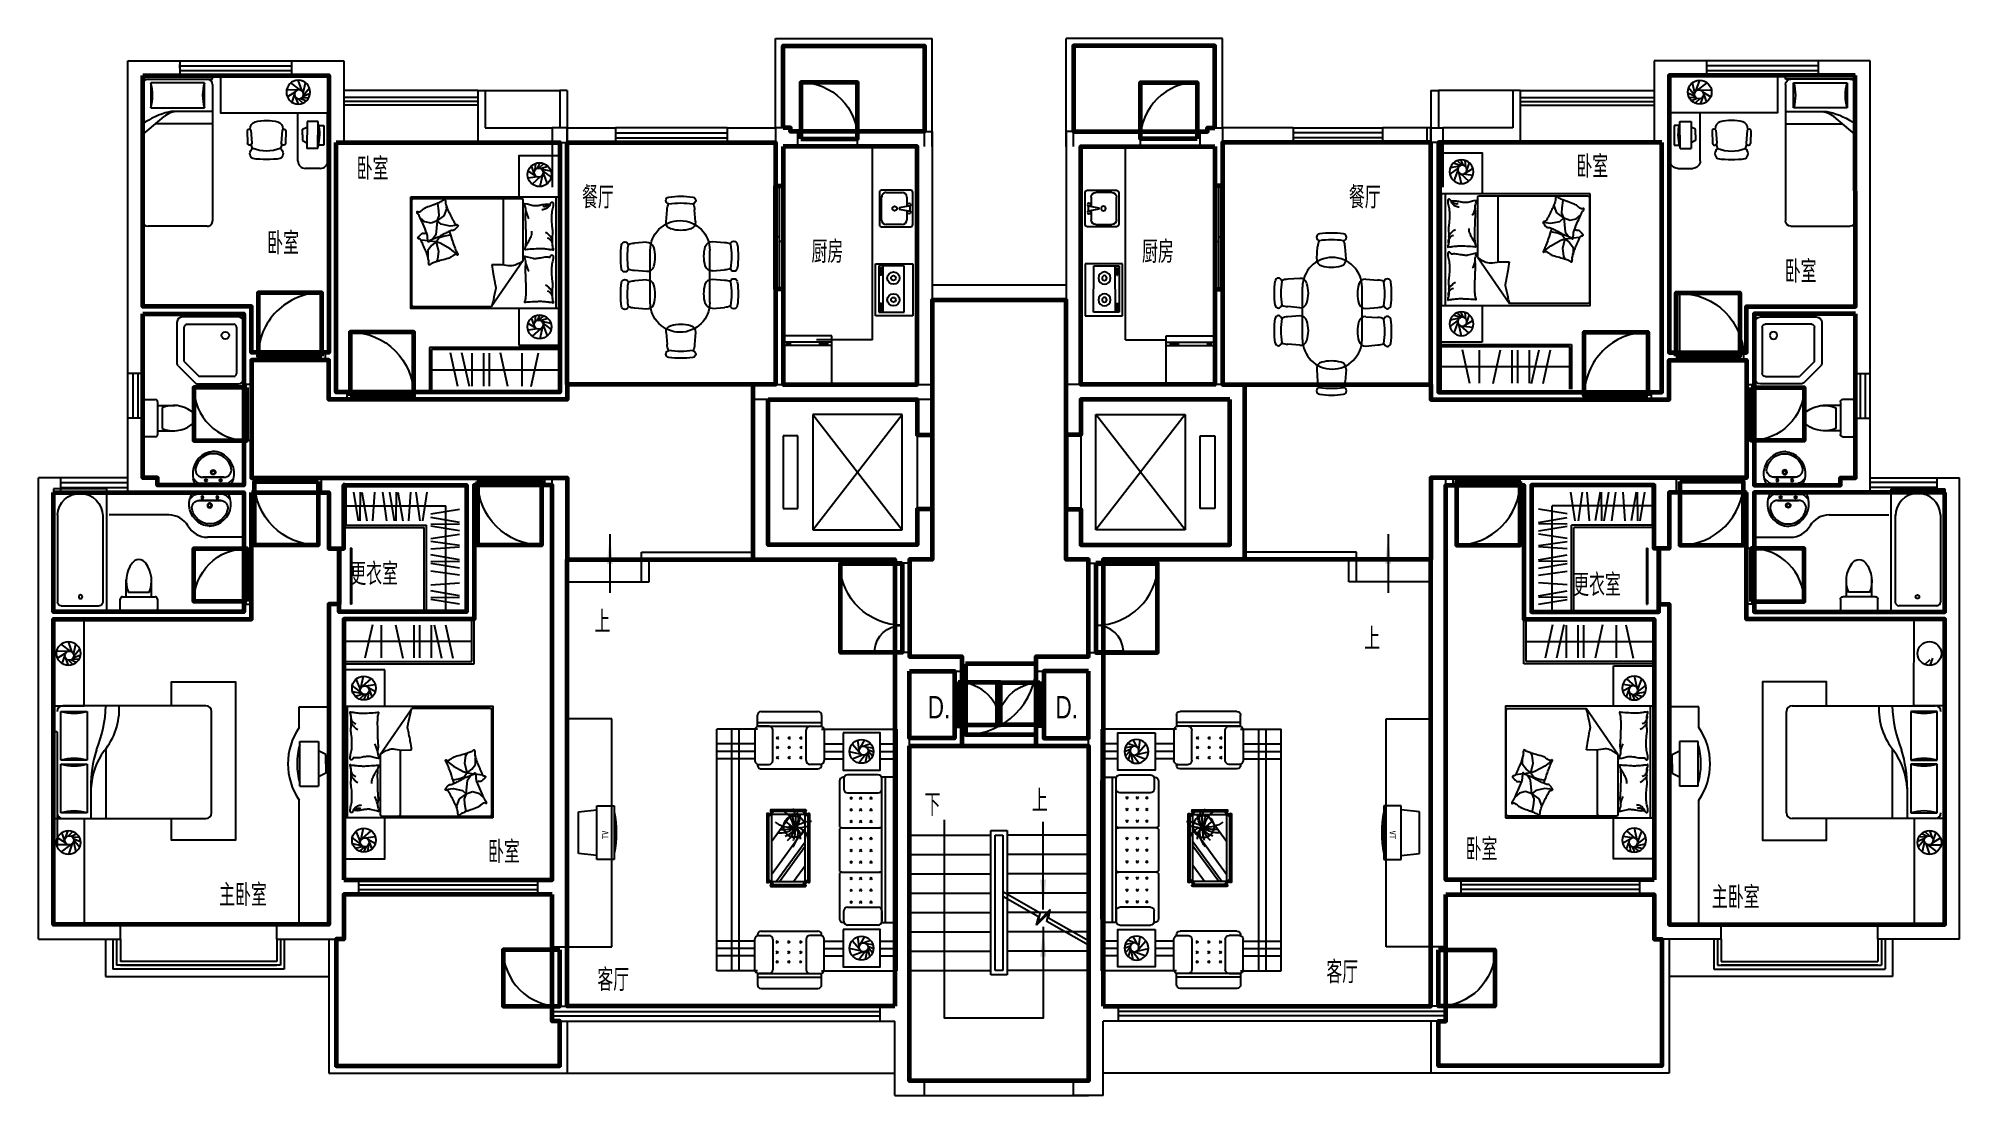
# Model space of a CAD drawing. Extents: x -461314 to -435514, y -713656 to -699456.
import ezdxf
from ezdxf.enums import TextEntityAlignment as Align

# ---------------------------------------------------------------- set-up
doc = ezdxf.new("R2010")
doc.units = 0
doc.header["$LTSCALE"] = 1000
doc.header["$MEASUREMENT"] = 0
doc.layers.get('0').update_dxf_attribs({"linetype": 'CONTINUOUS'})
for name, color, linetype in [('FUR', 8, 'CONTINUOUS'), ('HZ', 7, 'CONTINUOUS'), ('STAIR', 3, 'CONTINUOUS'), ('WALL', 2, 'CONTINUOUS'), ('WINDOW', 4, 'CONTINUOUS'), ('WINDOW_TEXT', 7, 'CONTINUOUS'), ('YANG', 9, 'CONTINUOUS'), ('厨卫', 223, 'CONTINUOUS'), ('烟道', 6, 'CONTINUOUS')]:
    doc.layers.add(name, color=color, linetype=linetype)
for name, color, linetype, lineweight in [('GT_卧室', 1, 'CONTINUOUS', 60), ('GT_卫生间', 5, 'CONTINUOUS', 60), ('GT_厨房', 4, 'CONTINUOUS', 60), ('GT_客厅', 2, 'CONTINUOUS', 60), ('GT_楼梯', 130, 'CONTINUOUS', 60), ('GT_电机房', 210, 'CONTINUOUS', 60), ('GT_电梯', 150, 'CONTINUOUS', 60), ('GT_衣帽间', 90, 'CONTINUOUS', 60), ('GT_过道', 30, 'CONTINUOUS', 60), ('GT_门', 101, 'CONTINUOUS', 60), ('GT_阳台', 6, 'CONTINUOUS', 60), ('GT_餐厅', 3, 'CONTINUOUS', 60)]:
    doc.layers.add(name, color=color, linetype=linetype, lineweight=lineweight)
doc.styles.add('ATT', font='TXT')
doc.styles.add('DIM_FONT', font='ZBTXT.shx', dxfattribs={"width": 0.8})
doc.styles.add('HZ', font='zbtxt.shx', dxfattribs={"bigfont": 'zbhz.shx'})
doc.styles.add('SIMPLEX', font='SIMPLEX.SHX')

msp = doc.modelspace()

# ---------------------------------------------------------------- texts
at = {"layer": 'HZ', "style": 'HZ', "width": 0.75}
for s, p in [('卧室', (-457040, -701357, 0)), ('卧室', (-440660, -701327, 0)), ('餐厅', (-454014, -701741, 0)), ('餐厅', (-443716, -701741, 0)), ('卧室', (-458242, -702357, 0)), ('厨房', (-450933, -702472, 0)), ('厨房', (-446494, -702472, 0)), ('卧室', (-437862, -702737, 0)), ('更衣室', (-457127, -706800, 0)), ('更衣室', (-440704, -706947, 0)), ('上', (-453847, -707443, 0)), ('上', (-443508, -707669, 0)), ('D.', (-449370, -708589, 0)), ('D.', (-447655, -708589, 0)), ('下', (-449414, -709900, 0)), ('上', (-447972, -709845, 0)), ('卧室', (-455276, -710534, 0)), ('卧室', (-442148, -710499, 0)), ('主卧室', (-458887, -711112, 0)), ('主卧室', (-438841, -711144, 0)), ('客厅', (-444018, -712147, 0)), ('客厅', (-453808, -712252, 0))]:
    msp.add_text(s, height=300, dxfattribs=at).set_placement(p)

# ---------------------------------------------------------------- blocks, each defined once
blk = doc.blocks.new('M_A17ORW')
at = {"const_width": 0.02}
for points in [[(-0.481, -0.001), (-0.481, -0.308)], [(0.481, 0.001), (0.481, -0.691)]]:
    blk.add_lwpolyline(points, dxfattribs=at)
for centre, radius, start, end in [((-0.501, -0.003), 0.307, 274.2492, 0.2101), ((0.505, 0.002), 0.699, 180.2762, 268.0603)]:
    blk.add_arc(centre, radius, start, end)
blk = doc.blocks.new('A$C4F501C32')
for p, q in [((77, 172), (46, 272)), ((85, 186), (110, 312)), ((107, 202), (195, 316)), ((139, 208), (283, 262)), ((74, 132), (0, 167)), ((97, 100), (8, 110)), ((72, 151), (11, 219)), ((139, 89), (40, 54)), ((174, 106), (115, 6)), ((162, 201), (320, 165)), ((186, 174), (286, 61)), ((190, 134), (207, 7))]:
    blk.add_line(p, q)
for centre, radius in [((160, 160), 160), ((132, 149), 60)]:
    blk.add_circle(centre, radius)
blk = doc.blocks.new('A$C536D7314')
for p, q in [((0, 250), (0, 661)), ((33, 711), (33, 720)), ((50, 711), (190, 711)), ((846, 770), (83, 770)), ((240, 661), (240, 250)), ((298, 606), (328, 637)), ((328, 606), (298, 637)), ((486, 606), (456, 637)), ((456, 606), (486, 637)), ((614, 606), (644, 637)), ((644, 606), (614, 637)), ((690, 661), (690, 250)), ((879, 711), (740, 711)), ((896, 711), (896, 720)), ((929, 250), (929, 661)), ((298, 469), (328, 499)), ((328, 469), (298, 499)), ((298, 342), (328, 372)), ((328, 342), (298, 372)), ((456, 469), (486, 499)), ((486, 469), (456, 499)), ((456, 342), (486, 372)), ((486, 342), (456, 372)), ((614, 469), (644, 499)), ((644, 469), (614, 499)), ((614, 342), (644, 372)), ((644, 342), (614, 372)), ((33, 50), (33, 203)), ((896, 200), (33, 200)), ((896, 150), (33, 150)), ((190, 200), (50, 200)), ((740, 200), (879, 200)), ((896, 200), (896, 50)), ((846, 0), (83, 0))]:
    blk.add_line(p, q)
for centre, start, end in [((50, 661), 90, 180), ((83, 720), 90, 180), ((190, 661), 0, 90), ((740, 661), 90, 180), ((846, 720), 360, 90), ((879, 661), 0, 90), ((50, 250), 180, 270), ((83, 50), 180, 270), ((190, 250), 270, 0), ((740, 250), 180, 270), ((846, 50), 270, 0), ((879, 250), 270, 0)]:
    blk.add_arc(centre, 50, start, end)
at = {"style": 'DIM_FONT', "width": 0.8, "flags": 9}
for tag in ['YSIZE', 'XSIZE']:
    blk.add_attdef(tag, (465, 0), '', height=0.5, dxfattribs=at)
blk = doc.blocks.new('A$C726B4900')
for p, q in [((0, 1933), (0, 83)), ((200, 1983), (50, 1983)), ((150, 1983), (150, 33)), ((200, 1983), (200, 33)), ((200, 1826), (200, 1967)), ((250, 2017), (661, 2017)), ((711, 1983), (720, 1983)), ((711, 1967), (711, 1826)), ((770, 1335), (770, 1933)), ((661, 1776), (250, 1776)), ((363, 1692), (332, 1722)), ((363, 1722), (332, 1692)), ((363, 1564), (332, 1534)), ((363, 1534), (332, 1564)), ((500, 1692), (469, 1722)), ((500, 1722), (469, 1692)), ((500, 1534), (469, 1564)), ((500, 1564), (469, 1534)), ((627, 1692), (597, 1722)), ((627, 1722), (597, 1692)), ((627, 1534), (597, 1564)), ((627, 1564), (597, 1534)), ((740, 1306), (230, 1306)), ((363, 1376), (332, 1407)), ((363, 1407), (332, 1376)), ((500, 1376), (469, 1407)), ((500, 1407), (469, 1376)), ((627, 1376), (597, 1407)), ((627, 1407), (597, 1376)), ((363, 1186), (332, 1155)), ((363, 1155), (332, 1186)), ((500, 1186), (469, 1155)), ((500, 1155), (469, 1186)), ((627, 1186), (597, 1155)), ((627, 1155), (597, 1186)), ((770, 740), (770, 1277)), ((363, 998), (332, 1028)), ((363, 1028), (332, 998)), ((363, 870), (332, 840)), ((363, 840), (332, 870)), ((500, 1028), (469, 998)), ((500, 998), (469, 1028)), ((500, 870), (469, 840)), ((500, 840), (469, 870)), ((627, 1028), (597, 998)), ((627, 998), (597, 1028)), ((627, 870), (597, 840)), ((627, 840), (597, 870)), ((740, 711), (230, 711)), ((363, 610), (332, 640)), ((363, 640), (332, 610)), ((500, 610), (469, 640)), ((500, 640), (469, 610)), ((627, 610), (597, 640)), ((627, 640), (597, 610)), ((770, 83), (770, 682)), ((363, 483), (332, 453)), ((363, 453), (332, 483)), ((363, 295), (332, 325)), ((363, 325), (332, 295)), ((500, 453), (469, 483)), ((500, 483), (469, 453)), ((500, 295), (469, 325)), ((500, 325), (469, 295)), ((627, 453), (597, 483)), ((627, 483), (597, 453)), ((627, 295), (597, 325)), ((627, 325), (597, 295)), ((50, 33), (203, 33)), ((200, 191), (200, 50)), ((661, 241), (250, 241)), ((711, 50), (711, 191)), ((711, 33), (720, 33)), ((250, 0), (661, 0))]:
    blk.add_line(p, q)
for centre, radius, start, end in [((50, 1933), 50, 90, 180), ((250, 1967), 50, 90, 180), ((250, 1826), 50, 180, 270), ((661, 1967), 50, 0, 90), ((661, 1826), 50, 270, 0), ((720, 1933), 50, 0, 90), ((230, 1336), 30, 180, 270), ((230, 1276), 30, 90, 180), ((740, 1336), 30, 270, 0), ((740, 1276), 30, 0, 90), ((230, 741), 30, 180, 270), ((230, 681), 30, 90, 180), ((740, 741), 30, 270, 0), ((740, 681), 30, 0, 90), ((50, 83), 50, 180, 270), ((250, 191), 50, 90, 180), ((250, 50), 50, 180, 270), ((661, 191), 50, 0, 90), ((661, 50), 50, 270, 0), ((720, 83), 50, 270, 0)]:
    blk.add_arc(centre, radius, start, end)
blk = doc.blocks.new('A$C54682ED6')
for p, q in [((544, 1041), (85, 1041)), ((24, 980), (24, 71)), ((34, 990), (39, 990)), ((49, 944), (122, 1016)), ((49, 972), (93, 1016)), ((49, 980), (49, 71)), ((75, 1031), (75, 1026)), ((544, 1016), (85, 1016)), ((477, 976), (89, 442)), ((434, 976), (89, 501)), ((245, 976), (89, 761)), ((539, 881), (89, 261)), ((579, 944), (507, 1016)), ((579, 972), (535, 1016)), ((554, 1031), (554, 1026)), ((579, 71), (579, 980)), ((594, 990), (589, 990)), ((604, 71), (604, 980)), ((539, 438), (276, 76)), ((34, 61), (39, 61)), ((49, 108), (122, 36)), ((49, 80), (93, 36)), ((75, 21), (75, 26)), ((85, 36), (544, 36)), ((85, 11), (544, 11)), ((579, 108), (507, 36)), ((579, 80), (535, 36)), ((554, 21), (554, 26)), ((594, 61), (589, 61))]:
    blk.add_line(p, q)
blk.add_lwpolyline([(539, 976), (89, 976), (89, 76), (539, 76)], close=True)
at = {"const_width": 12}
for points in [[(168, 319, -1), (168, 307, -1)], [(191, 292, -1), (191, 280, -1)], [(198, 421, -1), (198, 409, -1)], [(211, 256, -1), (211, 244, -1)], [(234, 267, -1), (234, 255, -1)], [(294, 355, -1), (294, 343, -1)], [(300, 281, -1), (300, 269, -1)], [(356, 325, -1), (356, 313, -1)], [(155, 135, -1), (155, 123, -1)], [(224, 251, -1), (224, 239, -1)], [(228, 58, -1), (228, 46, -1)], [(231, 237, -1), (231, 225, -1)], [(244, 248, -1), (244, 236, -1)], [(290, 127, -1), (290, 115, -1)], [(300, 240, -1), (300, 228, -1)], [(426, 220, -1), (426, 208, -1)]]:
    blk.add_lwpolyline(points, format="xyb", close=True, dxfattribs=at)
blk.add_circle((232, 237), 144)
for centre, radius, start, end in [((85, 1031), 10, 90, 180), ((544, 1031), 10, 0, 90), ((34, 980), 10, 90, 180), ((39, 980), 10, 0, 90), ((85, 1026), 10, 180, 270), ((544, 1026), 10, 270, 0), ((589, 980), 10, 90, 180), ((594, 980), 10, 0, 90), ((235, 436), 193, 191.9716, 263.0096), ((406, 435), 259, 186.1376, 221.2419), ((275, 369), 126, 191.5421, 241.1099), ((475, 317), 293, 139.0185, 191.4484), ((720, 265), 502, 161.271, 181.6714), ((511, 201), 291, 130.2234, 166.9548), ((401, 181), 190, 103.7047, 155.9044), ((416, 63), 260, 80.6238, 135.5139), ((380, -69), 346, 84.0363, 114.9112), ((25, 388), 219, 263.5186, 287.0544), ((34, 71), 10, 180, 270), ((39, 71), 10, 270, 0), ((192, -237), 490, 90.8895, 106.1439), ((85, 26), 10, 90, 180), ((85, 21), 10, 180, 270), ((-187, 939), 810, 289.639, 301.0127), ((387, 96), 233, 143.0442, 184.1259), ((345, 123), 169, 134.0898, 207.0091), ((445, 140), 234, 154.2367, 216.6769), ((873, 277), 642, 182.1756, 199.4751), ((290, -79), 325, 51.7667, 98.7504), ((525, 276), 287, 187.8622, 238.685), ((1474, 1558), 1790, 227.3201, 230.9512), ((544, 26), 10, 0, 90), ((544, 21), 10, 270, 0), ((589, 71), 10, 180, 270), ((594, 71), 10, 270, 0)]:
    blk.add_arc(centre, radius, start, end)
at = {"style": 'DIM_FONT', "oblique": -180, "text_generation_flag": 4, "width": 0.8, "flags": 9}
for tag in ['YSIZE', 'XSIZE']:
    blk.add_attdef(tag, (318, 545), '', height=0.5, rotation=270, dxfattribs=at)
blk = doc.blocks.new('A$C350E2504')
for p, q in [((0, 520), (0, 109)), ((33, 720), (33, 567)), ((896, 620), (33, 620)), ((896, 570), (33, 570)), ((190, 570), (50, 570)), ((846, 770), (83, 770)), ((240, 109), (240, 520)), ((690, 109), (690, 520)), ((740, 570), (879, 570)), ((896, 570), (896, 720)), ((929, 520), (929, 109)), ((298, 428), (328, 398)), ((328, 428), (298, 398)), ((298, 301), (328, 271)), ((328, 301), (298, 271)), ((456, 428), (486, 398)), ((486, 428), (456, 398)), ((456, 301), (486, 271)), ((486, 301), (456, 271)), ((614, 428), (644, 398)), ((644, 428), (614, 398)), ((614, 301), (644, 271)), ((644, 301), (614, 271)), ((33, 59), (33, 50)), ((50, 59), (190, 59)), ((846, 0), (83, 0)), ((298, 164), (328, 133)), ((328, 164), (298, 133)), ((486, 164), (456, 133)), ((456, 164), (486, 133)), ((614, 164), (644, 133)), ((644, 164), (614, 133)), ((879, 59), (740, 59)), ((896, 59), (896, 50))]:
    blk.add_line(p, q)
for centre, start, end in [((50, 520), 90, 180), ((83, 720), 90, 180), ((190, 520), 0, 90), ((740, 520), 90, 180), ((846, 720), 0, 90), ((879, 520), 0, 90), ((50, 109), 180, 270), ((83, 50), 180, 270), ((190, 109), 270, 0), ((740, 109), 180, 270), ((846, 50), 270, 0), ((879, 109), 270, 0)]:
    blk.add_arc(centre, 50, start, end)
at = {"style": 'DIM_FONT', "oblique": -180, "text_generation_flag": 4, "width": 0.8, "flags": 9}
for tag in ['YSIZE', 'XSIZE']:
    blk.add_attdef(tag, (465, 770), '', height=0.5, dxfattribs=at)
blk = doc.blocks.new('_C4EUJ')
for p, q in [((1009, 1624), (0, 1624)), ((0, -1624), (0, 1624)), ((1872, 1624), (2416, 1624)), ((2116, 1624), (2116, -1624)), ((2216, 1624), (2216, -1624)), ((2416, 1624), (2416, -1624)), ((222, 1424), (0, 1424)), ((222, 1324), (0, 1324)), ((976, 1424), (722, 1424)), ((976, 1324), (722, 1324)), ((1905, 1424), (2416, 1424)), ((1905, 1324), (2416, 1324)), ((222, 1224), (0, 1224)), ((976, 1224), (722, 1224)), ((1905, 1224), (2416, 1224)), ((222, -1224), (0, -1224)), ((976, -1224), (722, -1224)), ((1905, -1224), (2416, -1224)), ((222, -1324), (0, -1324)), ((222, -1424), (0, -1424)), ((976, -1324), (722, -1324)), ((976, -1424), (722, -1424)), ((1905, -1324), (2416, -1324)), ((1905, -1424), (2416, -1424)), ((1009, -1624), (0, -1624)), ((1872, -1624), (2416, -1624))]:
    blk.add_line(p, q)
for points in [[(722, 1071), (722, 1571), (222, 1571), (222, 1071)], [(722, -1571), (722, -1071), (222, -1071), (222, -1571)]]:
    blk.add_lwpolyline(points, close=True)
for name, p in [('A$C350E2504', (976, 1090)), ('A$C4F501C32', (314, 1159)), ('A$C726B4900', (0, -1008)), ('A$C54682ED6', (1143, -551)), ('A$C4F501C32', (314, -1483)), ('A$C536D7314', (976, -1860))]:
    blk.add_blockref(name, p)
at = {"flags": 9}
for tag in ['XSIZE', 'YSIZE']:
    blk.add_attdef(tag, (0, 0), '', height=0.5, dxfattribs=at)
blk = doc.blocks.new('A$C57E86394')
at = {"layer": 'FUR', "rotation": 180.000000002645}
blk.add_blockref('_C4EUJ', (2416, 1860), dxfattribs=at)
blk = doc.blocks.new('_DBLK')
blk.add_line((-0.45, 0), (-0.45, -0.95))
blk.add_arc((-0.45, 0), 0.95, 270, 0)
at = {"layer": 'WINDOW_TEXT', "style": 'SIMPLEX', "flags": 9}
blk.add_attdef('A', text='', height=1, dxfattribs=at).set_placement((0, 1.5), align=Align.MIDDLE)
blk = doc.blocks.new('M_C5')
for p, q in [((-54, -14), (-154, 45)), ((-71, 21), (-106, 120)), ((-60, 63), (-50, 152)), ((-28, 86), (7, 160)), ((-9, 88), (59, 149)), ((12, 83), (112, 114)), ((26, 75), (152, 50)), ((42, 53), (156, -35)), ((48, 21), (102, -123)), ((-26, -30), (-153, -47)), ((14, -26), (-99, -126)), ((41, -2), (5, -160))]:
    blk.add_line(p, q)
for centre, radius in [((0, 0), 160), ((-11, 28), 60)]:
    blk.add_circle(centre, radius)
at = {"width": 0.8, "flags": 9}
for tag in ['XSIZE', 'YSIZE']:
    blk.add_attdef(tag, (0, 0), '', height=0.5, dxfattribs=at)
blk = doc.blocks.new('M_C54TQD')
for p, q in [((0, -52), (1500, -52)), ((26, -509), (26, -1968)), ((853, -489), (46, -489)), ((853, -489), (1472, -916)), ((46, -761), (915, -761)), ((1472, -1968), (1472, -916)), ((161, -1514), (137, -1518)), ((255, -1552), (161, -1514)), ((395, -1471), (369, -1593)), ((381, -1368), (395, -1471)), ((528, -1559), (509, -1470)), ((698, -1472), (623, -1603)), ((778, -1368), (698, -1472)), ((90, -1638), (87, -1645)), ((188, -1621), (90, -1638)), ((257, -1618), (188, -1621)), ((324, -1645), (255, -1552)), ((324, -1645), (257, -1618)), ((369, -1593), (324, -1645)), ((324, -1645), (510, -1664)), ((324, -1645), (355, -1728)), ((355, -1728), (335, -1810)), ((510, -1664), (560, -1700)), ((548, -1617), (528, -1559)), ((605, -1658), (548, -1617)), ((560, -1700), (572, -1709)), ((592, -1767), (580, -1861)), ((605, -1658), (594, -1752)), ((623, -1603), (605, -1658)), ((605, -1658), (734, -1626)), ((605, -1658), (655, -1721)), ((655, -1721), (720, -1769)), ((720, -1769), (813, -1769)), ((734, -1626), (837, -1640)), ((837, -1640), (873, -1660)), ((46, -1988), (1452, -1988)), ((335, -1810), (281, -1873))]:
    blk.add_line(p, q)
blk.add_lwpolyline([(0, -2000), (0, 0), (1500, 0), (1500, -2000)], close=True)
for points in [[(101, -127, -0.263368), (73, -108, -0.494818), (82, -89, -0.049225), (100, -88, -0.036831), (124, -89, -0.031893), (161, -97, 0.035782), (195, -104, 0.032941), (285, -110, 0.026564), (396, -104, 0.017905), (434, -99, -0.033397), (454, -97, -0.03204), (491, -97, 0.018442), (555, -101, 0.010837), (620, -100, 0.014624), (668, -97, 0.111249), (691, -89, -0.153708), (708, -86, -0.076444), (715, -87, -0.215512), (717, -89, -0.585858), (714, -92, 0.363489), (709, -95, 0.191716), (709, -106, -0.129675), (711, -123, -0.01735), (708, -140, 0.019326), (706, -155, 0.018818), (699, -223, 0.021828), (698, -283, 0.006204), (700, -316, 0.001963), (706, -423, 0.028341), (710, -459, -0.117014), (709, -468, -0.36606), (708, -469, -0.03973), (694, -466, -0.048309), (681, -461, 0.062981), (670, -457, 0.04058), (647, -454, 0.014345), (580, -451, 0.005484), (454, -452, 0.007153), (358, -455, 0.008762), (316, -458, -0.008153), (270, -461, -0.06251), (213, -456, 0.078669), (167, -454, 0.047825), (145, -459, -0.034494), (114, -466, -0.023571), (89, -469, -0.510228), (88, -468), (95, -438), (116, -356, 0.073041), (118, -336, 0.023305), (112, -275, 0.018299), (108, -252, -0.01097), (101, -214, -0.042281), (98, -180, -0.027201), (101, -126)], [(99, -143, -0.05369), (114, -156, -0.070312), (122, -168, -0.015448), (125, -177, -0.013244), (129, -187, -0.082127), (132, -205, -0.064164), (129, -228)], [(101, -127, -0.077379), (136, -152, -0.077379), (161, -187, -0.047525), (171, -211, -0.047525), (176, -238)], [(575, -101, 0.027842), (551, -111, 0.048685), (539, -119, 0.023666), (511, -144, 0.031223), (492, -164, 0.046801), (486, -172, 0.023191), (478, -189)], [(657, -95, 0.088153), (622, -98, 0.088153), (591, -114, 0.077547), (569, -135, 0.077547), (555, -162)], [(810, -127, -0.263368), (782, -108, -0.494818), (791, -89, -0.049225), (809, -88, -0.036831), (833, -89, -0.031893), (871, -97, 0.035782), (905, -104, 0.032941), (994, -110, 0.026564), (1106, -104, 0.017905), (1143, -99, -0.033397), (1163, -97, -0.03204), (1200, -97, 0.018442), (1265, -101, 0.010837), (1329, -100, 0.014624), (1377, -97, 0.111249), (1400, -89, -0.153708), (1417, -86, -0.076444), (1424, -87, -0.215512), (1426, -89, -0.585858), (1423, -92, 0.363489), (1419, -95, 0.191716), (1419, -106, -0.129675), (1421, -123, -0.01735), (1418, -140, 0.019326), (1415, -155, 0.018818), (1408, -223, 0.021828), (1407, -283, 0.006204), (1409, -316, 0.001963), (1415, -423, 0.028341), (1419, -459, -0.117014), (1419, -468, -0.36606), (1417, -469, -0.03973), (1404, -466, -0.048309), (1390, -461, 0.062981), (1379, -457, 0.04058), (1356, -454, 0.014345), (1289, -451, 0.005484), (1164, -452, 0.007153), (1067, -455, 0.008762), (1025, -458, -0.008153), (979, -461, -0.06251), (922, -456, 0.078669), (877, -454, 0.047825), (854, -459, -0.034494), (823, -466, -0.023571), (798, -469, -0.510228), (797, -468), (805, -438), (825, -356, 0.073041), (827, -336, 0.023305), (821, -275, 0.018299), (817, -252, -0.01097), (810, -214, -0.042281), (807, -180, -0.027201), (810, -126)], [(1284, -101, 0.027842), (1260, -111, 0.048685), (1248, -119, 0.023666), (1220, -144, 0.031223), (1201, -164, 0.046801), (1196, -172, 0.023191), (1188, -189)], [(1366, -95, 0.088153), (1332, -98, 0.088153), (1300, -114, 0.077547), (1279, -135, 0.077547), (1265, -162)], [(191, -454, 0.009729), (219, -445, 0.009729), (246, -435, 0.007971), (267, -426, 0.007971), (289, -416)], [(661, -455, 0.016108), (622, -429, 0.024599), (595, -414, 0.009477), (546, -391, 0.015937), (516, -378, 0.072521), (500, -375, 0.033339), (463, -375)], [(853, -489, -0.085272), (917, -599, -0.124044), (926, -686), (912, -782), (914, -912)], [(901, -454, 0.009729), (928, -445, 0.009729), (955, -435, 0.007971), (977, -426, 0.007971), (998, -416)], [(914, -912, 0.007867), (1032, -894, 0.009508), (1128, -876, 0.006616), (1193, -862, -0.023828), (1212, -858, -0.080713), (1230, -859, -0.009591), (1383, -891, -0.013133), (1416, -899, -0.007859), (1472, -916)], [(464, -1480, 0.025626), (476, -1478, 0.0108), (605, -1436, 0.00456), (692, -1405, 0.01125), (727, -1391, 0.069394), (746, -1380, -0.079756), (763, -1371, -0.106399), (778, -1368, -0.328642), (782, -1372, -0.299547), (779, -1378, 0.189917), (774, -1387, 0.033518), (773, -1397, 0.075627), (773, -1402, 0.053489), (776, -1410, 0.017838), (788, -1432, 0.038394), (805, -1456, -0.059529), (816, -1472, -0.035943), (826, -1498, -0.011245), (852, -1585, -0.006203), (862, -1624, 0.010783), (868, -1647, 0.019485), (873, -1660, 0.005062), (892, -1710, 0.101392), (909, -1736, -0.223768), (914, -1749, -0.25558), (911, -1754, -0.081563), (895, -1759, -0.071805), (878, -1759, 0.069985), (861, -1759, 0.03546), (801, -1772, 0.029432), (732, -1797, 0.001554), (699, -1811, -0.00152), (665, -1826, -0.004735), (629, -1840, 0.00382), (586, -1859, 0.296001), (564, -1891, -0.649774), (542, -1900, -0.02319), (538, -1895, 0.0288), (534, -1892, 0.005727), (527, -1886, -0.004358), (519, -1878, -0.027528), (502, -1861, -0.046214), (493, -1850, -0.194121), (490, -1833, 0.133719), (489, -1809, 0.005779), (482, -1787, 0.008882)]]:
    blk.add_lwpolyline(points, format="xyb")
blk.add_lwpolyline([(58, -1583, 0.101392), (40, -1559, -0.223768), (34, -1546, -0.25558), (36, -1541, -0.081563), (52, -1535, -0.071805), (69, -1534, 0.069985), (86, -1532, 0.03546), (145, -1515, 0.029432), (211, -1485, 0.001554), (244, -1468, -0.00152), (276, -1451, -0.004735), (311, -1433, 0.00382), (353, -1412, 0.296001), (372, -1378, -0.649774), (393, -1367, -0.02319), (398, -1372, 0.0288), (402, -1375, 0.005727), (409, -1380, -0.004358), (418, -1387, -0.027528), (436, -1403, -0.046214), (445, -1414, -0.194121), (450, -1430, 0.133719), (453, -1454, 0.011505), (471, -1496, 0.008882), (497, -1550, 0.012426), (535, -1618, -0.033612), (547, -1644), (570, -1701), (588, -1744, 0.224341), (603, -1757, -0.722772), (603, -1766, -0.103513), (599, -1767, 0.053465), (592, -1767, 0.030109), (569, -1772, -0.031436), (547, -1776, -0.05324), (532, -1776, 0.05518), (517, -1777, 0.056271), (492, -1783, 0.0108), (366, -1835, 0.00456), (281, -1873, 0.01125), (247, -1889, 0.069394), (229, -1902, -0.079756), (213, -1912, -0.106399), (199, -1915, -0.328642), (195, -1912, -0.299547), (196, -1906, 0.189917), (201, -1896, 0.033518), (202, -1886, 0.075627), (201, -1882, 0.053489), (197, -1874, 0.017838), (184, -1853, 0.038394), (165, -1830, -0.059529), (153, -1815, -0.035943), (140, -1790, -0.011245), (108, -1705, -0.006203), (95, -1667, 0.010783), (87, -1645, 0.019485), (82, -1632, 0.005062)], format="xyb", close=True)
for centre, start, end in [((46, -509), 90, 180), ((46, -741), 180, 270), ((46, -1968), 180, 270), ((1452, -1968), 270, 360)]:
    blk.add_arc(centre, 20, start, end)
at = {"style": 'DIM_FONT', "width": 0.8, "flags": 9}
for tag in ['XSIZE', 'YSIZE']:
    blk.add_attdef(tag, (0, 0), '', height=0.5, dxfattribs=at)
blk = doc.blocks.new('A$C51464C99')
at = {"layer": 'FUR'}
for p, q in [((384, 3096, 0), (285, 2647, 0)), ((696, 3096, 0), (795, 2647, 0)), ((1213, 3096, 0), (1312, 2647, 0)), ((1367, 3096, 0), (1466, 2647, 0)), ((1720, 2602, 0), (1720, 3172, 0)), ((1750, 2572, 0), (1750, 3172, 0)), ((1720, 2872, 0), (0, 2872, 0)), ((507, 2651, 0), (507, 3091, 0)), ((948, 2651, 0), (948, 3091, 0)), ((1023, 2651, 0), (1023, 3091, 0)), ((1178, 2651, 0), (1178, 3091, 0)), ((0, 2602, 0), (1720, 2602, 0)), ((0, 2572, 0), (1750, 2572, 0))]:
    blk.add_line(p, q, dxfattribs=at)
at = {"layer": 'FUR', "elevation": 0}
for points in [[(550, 2542), (0, 2542), (0, 2050), (550, 2050)], [(550, 550), (0, 550), (0, 0), (550, 0)]]:
    blk.add_lwpolyline(points, close=True, dxfattribs=at)
at = {"layer": 'FUR'}
for name, p, rotation in [('M_C5', (271, 2295, 0), 180.0000000003231), ('M_C54TQD', (0, 550, 0), 90), ('M_C5', (271, 252, 0), 180.0000000003231)]:
    blk.add_blockref(name, p, dxfattribs=dict(at, rotation=rotation))
blk = doc.blocks.new('12PSTG02')
at = {"color": 0, "linetype": 'ByBlock'}
for p, q in [((-5.882738, 11.493405), (-13.636493, 11.294805)), ((-5.73403, 9.170818), (-13.415554, 8.575543)), ((-4.996459, 9.562867), (-5.284204, 9.540568)), ((-5.882738, -11.493405), (-13.636493, -11.294805)), ((-5.73403, -9.170818), (-13.415554, -8.575543)), ((-4.996459, -9.562867), (-5.284204, -9.540568)), ((-4.996459, -9.562867), (-5.28099, -9.544821))]:
    blk.add_line(p, q, dxfattribs=at)
for centre, radius, start, end in [((-6.286552, 10.301496), 1.258456, 296.04311, 71.283835), ((39.486083, 0), 62.486083, 172.590731, 187.409269), ((-19.5, 6.311132), 3.452743, 30.392687, 149.607313), ((4.70097, 0), 22.70097, 159.208954, 200.791046), ((-12.998837, 0.943692), 7.999035, 97.334712, 116.212212), ((-13.097037, 9.970029), 1.4304, 112.156422, 257.133709), ((-4.647836, 5.578088), 4, 16.10866, 95), ((-28.187947, 0), 28.187947, 346.275006, 13.724994), ((-19.5, -6.311132), 3.452743, 210.392687, 329.607313), ((-12.998837, -1.056308), 7.999035, 243.61801, 261.904764), ((-13.097037, -9.970029), 1.4304, 102.866291, 247.843578), ((-6.286552, -10.301496), 1.258456, 288.716165, 63.95689), ((-4.647836, -5.578088), 4, 265, 343.89134)]:
    blk.add_arc(centre, radius, start, end, dxfattribs=at)
at = {"color": 0, "linetype": 'ByBlock', "style": 'ATT'}
for tag, p, flags in [('ITEM', (-22, -21), 3), ('ROOM_NUMBER', (-22, -29), 1)]:
    blk.add_attdef(tag, p, '', height=6, dxfattribs=dict(at, flags=flags))
blk = doc.blocks.new('-CHAI6')
at = {"xscale": 22.75, "yscale": 22.75, "zscale": 22.75}
blk.add_blockref('12PSTG02', (519, 28), dxfattribs=at)
blk = doc.blocks.new('A$C41520BB4')
at = {"layer": 'FUR'}
for p, q in [((1146, 1437), (500, 1437)), ((618, 1310), (617, 1160)), ((978, 1307), (618, 1310)), ((670, 1325), (671, 1387)), ((671, 1387), (933, 1385)), ((932, 1320), (676, 1321)), ((933, 1385), (932, 1320)), ((978, 1307), (977, 1157)), ((1246, 1337), (1246, 1137)), ((1146, 1037), (500, 1037)), ((617, 1160), (977, 1157)), ((721, 1099), (692, 1159)), ((796, 1098), (721, 1099)), ((796, 1098), (871, 1098)), ((871, 1098), (902, 1158))]:
    blk.add_line(p, q, dxfattribs=at)
blk.add_lwpolyline([(500, 1453), (0, 1453), (0, 0), (500, 0)], close=True, dxfattribs=at)
for centre, radius, start, end in [((794, 776), 555, 73.2367, 105.9776), ((1146, 1337), 100, 0, 90), ((1146, 1137), 100, 270, 0)]:
    blk.add_arc(centre, radius, start, end, dxfattribs=at)
at = {"layer": 'FUR', "xscale": -1}
for name, p, rotation in [('M_C5', (222, 1043), 309.9999999999941), ('-CHAI6', (1122, 588), 3.4373e-12)]:
    blk.add_blockref(name, p, dxfattribs=dict(at, rotation=rotation))
blk = doc.blocks.new('BED1')
at = {"layer": 'FUR'}
for p, q in [((-2023, -397), (-2023, 397)), ((-1951, 469), (-120, 469)), ((-790, 468), (-549, 182)), ((-649, -469), (-649, 300)), ((-433, 361), (-433, -361)), ((-96, 361), (-433, 361)), ((-96, -361), (-96, 361)), ((-48, 469), (-48, -469)), ((-48, 469), (0, 469)), ((0, 469), (0, -469)), ((-481, -469), (-481, 53)), ((-120, -469), (-1951, -469)), ((-433, -361), (-96, -361)), ((-48, -469), (0, -469))]:
    blk.add_line(p, q, dxfattribs=at)
for centre, radius, start, end in [((-1951, 397), 72.1, 90, 180), ((-1440, -106), 978, 13.3928, 36.0202), ((-264, 937), 601, 253.7398, 286.2602), ((-120, 397), 72.1, 0, 90), ((-769, -4), 288, 0, 40.1059), ((-769, 53), 288, 0, 13.3928), ((-1951, -397), 72.1, 180, 270), ((-264, -937), 601, 73.7398, 106.2602), ((-120, -397), 72.1, 270, 0)]:
    blk.add_arc(centre, radius, start, end, dxfattribs=at)
blk = doc.blocks.new('A$C283B5FA0')
at = {"layer": 'FUR', "xscale": -1, "rotation": 90.00792921437115}
blk.add_blockref('BED1', (469, 0), dxfattribs=at)
at = {"layer": 'WINDOW', "xscale": -1, "rotation": 269.9999722310597}
blk.add_blockref('A$C41520BB4', (1047, 0), dxfattribs=at)
blk = doc.blocks.new('M_E6')
for p, q in [((240, 0), (-240, 0)), ((-237, 0), (239, 0)), ((240, 0), (270, -79)), ((-213, -36), (-271, -91)), ((-240, 0), (-270, -79)), ((-179, -23), (181, -23)), ((141, -105), (-141, -105)), ((-141, -105), (141, -105)), ((217, -37), (274, -95))]:
    blk.add_line(p, q)
for centre, radius in [((-99, -65), 16.3), ((2, -172), 31.6), ((2, -172), 23), ((101, -65), 16.3)]:
    blk.add_circle(centre, radius)
for centre, radius, start, end in [((28, -152), 307, 166.1751, 244.7296), ((-141, -205), 100, 90, 190.5602), ((0, -179), 243, 190.5602, 349.4398), ((-179, -73), 50, 90, 133.181), ((-28, -152), 307, 297.0639, 13.8249), ((141, -205), 100, 349.4398, 90), ((181, -73), 50, 44.5607, 90), ((0, -201), 250, 245.8071, 296.4628), ((28, -152), 307, 266.589, 266.5936)]:
    blk.add_arc(centre, radius, start, end)
at = {"width": 0.8, "flags": 9}
for tag in ['XSIZE', 'YSIZE']:
    blk.add_attdef(tag, (0, 0), '', height=0.5, dxfattribs=at)
blk = doc.blocks.new('A$C3A912732')
at = {"layer": '厨卫'}
for p, q in [((8, 370), (319, 681)), ((460, 540), (149, 229)), ((361, 681), (460, 582)), ((107, 229), (8, 328)), ((185, 264), (348, 101)), ((446, 440), (249, 243)), ((425, 504), (588, 341))]:
    blk.add_line(p, q, dxfattribs=at)
for centre, radius, start, end in [((340, 660), 30, 45, 135), ((439, 561), 30, 315, 45), ((29, 349), 30, 135, 225), ((294, 73), 398, 8.3619, 67.5495), ((128, 250), 30, 225, 315), ((616, 395), 398, 202.4505, 261.6381), ((580, 109), 110, 258.4509, 11.5491)]:
    blk.add_arc(centre, radius, start, end, dxfattribs=at)
at = {"layer": '厨卫', "style": 'DIM_FONT', "width": 0.8, "flags": 9}
for tag in ['YSIZE', 'XSIZE']:
    blk.add_attdef(tag, (163, 526), '', height=0.5, rotation=225, dxfattribs=at)
blk = doc.blocks.new('_LV39')
for p, q in [((-360, -1650), (-360, 0)), ((-360, 0), (360, 0)), ((360, 0), (360, -1650)), ((-304, -1299), (-304, -130)), ((-254, -80), (254, -80)), ((304, -1299), (304, -130)), ((360, -1650), (-360, -1650))]:
    blk.add_line(p, q)
blk.add_circle((6, -200), 25)
for centre, radius, start, end in [((-254, -130), 50, 90, 179.9956), ((254, -130), 50, 0.0044, 90), ((-1, -1286), 304, 182.4544, 359.7472)]:
    blk.add_arc(centre, radius, start, end)
blk = doc.blocks.new('_WBLK')
for p, q in [((-0.5, 0.5), (0.5, 0.5)), ((0.5, 0.167), (-0.5, 0.167)), ((0.5, -0.167), (-0.5, -0.167)), ((-0.5, -0.5), (0.5, -0.5))]:
    blk.add_line(p, q)
at = {"layer": 'WINDOW_TEXT', "style": 'SIMPLEX', "flags": 9}
blk.add_attdef('A', text='', height=1, dxfattribs=at).set_placement((0, 1.5), align=Align.MIDDLE)
blk = doc.blocks.new('M_E27FMO')
at = {"color": 0, "linetype": 'ByBlock'}
for p, q in [((-186, 1), (-550, 1)), ((-600, -49), (-600, -549)), ((-533, -508), (-533, -91)), ((-508, -66), (-200, -66)), ((-66, -199), (-200, -66)), ((-10, -162), (-162, -9)), ((-66, -199), (-66, -508)), ((0, -549), (0, -186)), ((-550, -599), (-50, -599)), ((-91, -533), (-508, -533))]:
    blk.add_line(p, q, dxfattribs=at)
blk.add_circle((-433, -433), 33.3, dxfattribs=at)
for centre, radius, start, end in [((-550, -49), 50, 90, 180), ((-186, -33), 33.3, 45, 90), ((-508, -91), 25, 90, 180), ((-33, -186), 33.3, 0, 45), ((-508, -508), 25, 180, 270), ((-91, -508), 25, 270, 0), ((-550, -549), 50, 180, 270), ((-50, -549), 50, 270, 0)]:
    blk.add_arc(centre, radius, start, end, dxfattribs=at)
at = {"style": 'DIM_FONT', "width": 0.8, "flags": 9}
for tag in ['XSIZE', 'YSIZE']:
    blk.add_attdef(tag, (0, 0), '', height=0.5, dxfattribs=at)
blk = doc.blocks.new('A$C503303A6')
at = {"layer": '厨卫', "xscale": -1.5, "yscale": 1.5, "zscale": 1.5, "rotation": 179.9999564284165}
blk.add_blockref('M_E27FMO', (900, 1), dxfattribs=at)
blk = doc.blocks.new('M_A13ZTG')
for p, q in [((-0.502, 0.208), (0.498, 0.208)), ((-0.502, 0.208), (-0.502, 0.19)), ((-0.502, 0.19), (0.498, 0.19)), ((0.498, 0.208), (0.498, 0.19))]:
    blk.add_line(p, q)
blk = doc.blocks.new('_ARROW')
blk.add_solid([(0, 0), (-1, 0.1), (-1, -0.1)])
blk = doc.blocks.new('A$C14C36DB4')
at = {"layer": 'FUR'}
for p, q in [((599, 1820), (613, 1981)), ((993, 1820), (981, 1981)), ((333, 1506), (172, 1491)), ((385, 1416), (385, 716)), ((1185, 1416), (1185, 716)), ((1221, 1496), (1382, 1482)), ((333, 1112), (172, 1123)), ((1221, 1102), (1382, 1114)), ((333, 1001), (172, 987)), ((1221, 992), (1382, 977)), ((333, 607), (172, 619)), ((1221, 598), (1382, 609)), ((599, 333), (613, 172)), ((993, 333), (981, 172))]:
    blk.add_line(p, q, dxfattribs=at)
for centre, radius, start, end in [((640, 2108), 46, 98.4555, 261.5445), ((796, 1061), 1104, 81.5445, 98.4555), ((796, 970), 1104, 81.5445, 98.4555), ((951, 2108), 46, 278.4555, 81.5445), ((785, 1416), 400, 0, 180), ((690, 1812), 92, 175, 253.8913), ((797, 1981), 184, 153.7878, 180), ((901, 1812), 92, 286.1087, 5), ((797, 1981), 184, 0, 26.382), ((796, 2177), 471, 253.8913, 286.1087), ((1092, 1309), 1104, 171.5445, 188.4555), ((45, 1464), 46, 8.4555, 171.5445), ((1183, 1309), 1104, 171.5445, 188.4555), ((172, 1307), 184, 90, 116.2122), ((341, 1414), 92, 16.1087, 95), ((-24, 1309), 471, 343.8913, 16.1087), ((1577, 1299), 471, 163.8913, 196.1087), ((1213, 1404), 92, 85, 163.8913), ((1382, 1298), 184, 63.7878, 90), ((1508, 1455), 46, 8.4555, 171.5445), ((371, 1299), 1104, 351.5445, 8.4555), ((462, 1299), 1104, 351.5445, 8.4555), ((45, 1153), 46, 188.4555, 351.5445), ((172, 1307), 184, 243.618, 270), ((341, 1203), 92, 265, 343.8913), ((1213, 1194), 92, 196.1087, 275), ((1382, 1298), 184, 270, 296.382), ((1508, 1143), 46, 188.4555, 351.5445), ((1092, 804), 1104, 171.5445, 188.4555), ((45, 960), 46, 8.4555, 171.5445), ((1183, 804), 1104, 171.5445, 188.4555), ((172, 803), 184, 90, 116.2122), ((341, 910), 92, 16.1087, 95), ((-24, 804), 471, 343.8913, 16.1087), ((1577, 795), 471, 163.8913, 196.1087), ((1213, 900), 92, 85, 163.8913), ((1382, 793), 184, 63.7878, 90), ((1508, 950), 46, 8.4555, 171.5445), ((371, 795), 1104, 351.5445, 8.4555), ((462, 795), 1104, 351.5445, 8.4555), ((45, 649), 46, 188.4555, 351.5445), ((172, 803), 184, 243.618, 270), ((341, 699), 92, 265, 343.8913), ((785, 716), 400, 180, 0), ((1213, 689), 92, 196.1087, 275), ((1382, 793), 184, 270, 296.382), ((1508, 639), 46, 188.4555, 351.5445), ((690, 341), 92, 106.1087, 185), ((796, -24), 471, 73.8913, 106.1087), ((901, 341), 92, 355, 73.8913), ((640, 45), 46, 98.4555, 261.5445), ((797, 172), 184, 180, 206.2122), ((796, 1183), 1104, 261.5445, 278.4555), ((951, 45), 46, 278.4555, 81.5445), ((797, 172), 184, 333.618, 0), ((796, 1092), 1104, 261.5445, 278.4555)]:
    blk.add_arc(centre, radius, start, end, dxfattribs=at)
blk = doc.blocks.new('A$C0FB162C6')
at = {"layer": 'FUR', "xscale": -1, "rotation": 180}
blk.add_blockref('A$C14C36DB4', (12, 2165), dxfattribs=at)
blk = doc.blocks.new('_C9EGQ')
for p, q in [((351, 0), (-351, 0)), ((384, -312), (351, 0)), ((450, -312), (-450, -312)), ((-450, -312), (-450, -600)), ((-351, 0), (-384, -312)), ((450, -600), (450, -312)), ((-450, -600), (450, -600))]:
    blk.add_line(p, q)
blk.add_arc((0, 1103, 0), 1739, 258.3431, 281.6569)
at = {"extrusion": (0, 1.622e-13, -1)}
blk.add_text('TV', height=105, rotation=0, dxfattribs=at).set_placement((-108, -504))
at = {"style": 'DIM_FONT', "width": 0.8, "flags": 9}
for tag in ['XSIZE', 'YSIZE']:
    blk.add_attdef(tag, (0, 0), '', height=0.5, dxfattribs=at)
blk = doc.blocks.new('B')
at = {"linetype": 'ByBlock'}
for p, q in [((-655.5, 655.5), (0, 655.5)), ((-655.5, 0), (-655.5, 655.5)), ((-655.5, 568.1), (0, 568.1)), ((-655.5, 524.4), (0, 524.4)), ((-611.8, 546.25), (-480.7, 546.25)), ((-109.25, 546.25), (-43.7, 546.25)), ((0, 655.5), (0, 0)), ((0, 0), (-655.5, 0))]:
    blk.add_line(p, q, dxfattribs=at)
blk = doc.blocks.new('A$C2DC50DEA')
at = {"layer": '厨卫', "xscale": -1, "rotation": 359.9999999999982}
blk.add_blockref('B', (0, 0), dxfattribs=at)
blk = doc.blocks.new('A$C10CA0A8C')
at = {"layer": '厨卫', "linetype": 'Continuous'}
for p, q in [((0, 354), (495, 849)), ((495, 849), (849, 495)), ((354, 0), (0, 354)), ((849, 495), (354, 0))]:
    blk.add_line(p, q, dxfattribs=at)
at = {"layer": '厨卫'}
for p, q in [((539, 733), (99, 292)), ((301, 90), (742, 530)), ((781, 491), (539, 733)), ((99, 292), (341, 50)), ((341, 50), (781, 491)), ((675, 431), (683, 423)), ((735, 478), (689, 432)), ((689, 432), (701, 420)), ((701, 420), (746, 466)), ((746, 466), (735, 478)), ((740, 495), (748, 488)), ((340, 97), (349, 89)), ((400, 143), (354, 98)), ((354, 98), (366, 86)), ((366, 86), (412, 132)), ((412, 132), (400, 143)), ((406, 161), (413, 154))]:
    blk.add_line(p, q, dxfattribs=at)
for points in [[(740, 495, 0.259034), (737, 497, 0.076276), (725, 492, 0.036515), (714, 484, 0.026615), (700, 471, 0.026615), (687, 457, 0.036515), (679, 446, 0.076276), (675, 434, 0.259034), (676, 431, 0.078462), (677, 430, 0.056762)], [(748, 488, 0.259034), (744, 489, 0.076276), (732, 484, 0.036515), (721, 477, 0.026615), (707, 464, 0.026615), (694, 450, 0.036515), (687, 439, 0.076276), (682, 427, 0.259034), (683, 423, 0.259034), (687, 422, 0.056762), (696, 425, 0.036515)], [(743, 470, 0.008736), (744, 473, 0.076276), (749, 484, 0.259034), (748, 488, 0.259034)], [(406, 161, 0.259034), (402, 162, 0.076276), (391, 157, 0.036515), (379, 150, 0.026615), (365, 137, 0.026615), (353, 123, 0.036515), (345, 112, 0.076276), (340, 100, 0.259034), (341, 96, 0.078462), (342, 95, 0.056762)], [(413, 154, 0.259034), (410, 155, 0.076276), (398, 150, 0.036515), (387, 142, 0.026615), (373, 129, 0.026615), (360, 115, 0.036515), (352, 104, 0.076276), (348, 93, 0.259034), (349, 89, 0.259034), (352, 88, 0.056762), (361, 91, 0.036515)], [(408, 135, 0.008736), (410, 138, 0.076276), (414, 150, 0.259034), (413, 154, 0.259034)]]:
    blk.add_lwpolyline(points, format="xyb", dxfattribs=at)
at = {"layer": '厨卫', "linetype": 'Continuous'}
for centre, radius in [((525, 513), 82.5), ((525, 513), 31.6), ((318, 306), 82.5), ((318, 306), 31.6)]:
    blk.add_circle(centre, radius, dxfattribs=at)
at = {"layer": '厨卫', "width": 0.8, "flags": 9}
for tag in ['XSIZE', 'YSIZE']:
    blk.add_attdef(tag, (247, 601), '', height=0.5, rotation=45, dxfattribs=at)
blk = doc.blocks.new('M_E31EAW')
at = {"color": 0, "linetype": 'ByBlock'}
for p, q in [((0, 215), (0, -215)), ((419, 245), (31, 245)), ((41, -31), (41, 31)), ((184, 10), (61, 31)), ((82, 26), (82, 153)), ((143, 215), (358, 215)), ((184, -10), (184, 10)), ((419, 153), (419, -153)), ((450, -215), (450, 215)), ((31, -245), (419, -245)), ((61, -31), (184, -10)), ((82, -153), (82, -26)), ((358, -215), (143, -215))]:
    blk.add_line(p, q, dxfattribs=at)
for centre, radius in [((51, 51), 20.5), ((245, 0), 30.7), ((51, -51), 20.5)]:
    blk.add_circle(centre, radius, dxfattribs=at)
for centre, radius, start, end in [((31, 215), 30.7, 90, 180), ((143, 153), 61.4, 90, 180), ((358, 153), 61.4, 0, 90), ((419, 215), 30.7, 0, 90), ((31, -215), 30.7, 180, 270), ((143, -153), 61.4, 180, 270), ((358, -153), 61.4, 270, 0), ((419, -215), 30.7, 270, 0)]:
    blk.add_arc(centre, radius, start, end, dxfattribs=at)
at = {"style": 'DIM_FONT', "width": 0.8, "flags": 9}
for tag in ['XSIZE', 'YSIZE']:
    blk.add_attdef(tag, (0, 0), '', height=0.5, dxfattribs=at)

# ---------------------------------------------------------------- linework, layer by layer
at = {"layer": 'FUR'}
for p, q in [((-457214, -705426), (-457214, -706026)), ((-457184, -705456), (-457184, -705996)), ((-457083, -705552), (-457020, -705937)), ((-456994, -705937), (-456989, -705552)), ((-456971, -705552), (-456904, -705937)), ((-456825, -705937), (-456797, -705552)), ((-456694, -705552), (-456638, -705937)), ((-456600, -705552), (-456537, -705937)), ((-456511, -705937), (-456506, -705552)), ((-456488, -705552), (-456421, -705937)), ((-456342, -705937), (-456314, -705552)), ((-456248, -705552), (-456191, -705937)), ((-456152, -705937), (-456092, -705552)), ((-440676, -705937), (-440737, -705552)), ((-440581, -705552), (-440637, -705937)), ((-440486, -705937), (-440515, -705552)), ((-440341, -705552), (-440407, -705937)), ((-440318, -705937), (-440323, -705552)), ((-440229, -705552), (-440292, -705937)), ((-440134, -705552), (-440190, -705937)), ((-440003, -705937), (-440032, -705552)), ((-439858, -705552), (-439924, -705937)), ((-439835, -705937), (-439840, -705552)), ((-439746, -705552), (-439808, -705937)), ((-439644, -705456), (-439644, -705996)), ((-457184, -705734), (-455842, -705734)), ((-456046, -705842), (-455660, -705781)), ((-455842, -707156), (-455842, -705734)), ((-440783, -705842), (-441168, -705781)), ((-439644, -705734), (-440986, -705734)), ((-440986, -707156), (-440986, -705734)), ((-457214, -706026), (-456134, -706026)), ((-457184, -705996), (-456104, -705996)), ((-456134, -707156), (-456134, -706026)), ((-456104, -707156), (-456104, -705996)), ((-455660, -705957), (-456046, -705891)), ((-456046, -705980), (-455660, -705975)), ((-455660, -706069), (-456046, -706006)), ((-456046, -706174), (-455660, -706113)), ((-441168, -705957), (-440783, -705891)), ((-440783, -705980), (-441168, -705975)), ((-441168, -706069), (-440783, -706006)), ((-440783, -706174), (-441168, -706113)), ((-439644, -705996), (-440724, -705996)), ((-440724, -707156), (-440724, -705996)), ((-439614, -706026), (-440694, -706026)), ((-440694, -707156), (-440694, -706026)), ((-455660, -706269), (-456046, -706213)), ((-456046, -706314), (-455660, -706285)), ((-455660, -706459), (-456046, -706393)), ((-441168, -706269), (-440783, -706213)), ((-440783, -706314), (-441168, -706285)), ((-441168, -706459), (-440783, -706393)), ((-456046, -706482), (-455660, -706477)), ((-455660, -706571), (-456046, -706509)), ((-455660, -706666), (-456046, -706610)), ((-440783, -706482), (-441168, -706477)), ((-441168, -706571), (-440783, -706509)), ((-441168, -706666), (-440783, -706610)), ((-456046, -706797), (-455660, -706768)), ((-455660, -706943), (-456046, -706876)), ((-440783, -706797), (-441168, -706768)), ((-441168, -706943), (-440783, -706876)), ((-456046, -706965), (-455660, -706960)), ((-455660, -707055), (-456046, -706992)), ((-440783, -706965), (-441168, -706960)), ((-441168, -707055), (-440783, -706992)), ((-460702, -707256), (-461114, -707256)), ((-460702, -708420), (-460702, -707256)), ((-456830, -707331), (-456929, -707780)), ((-456708, -707776), (-456708, -707337)), ((-456518, -707331), (-456419, -707780)), ((-456266, -707776), (-456266, -707337)), ((-456191, -707776), (-456191, -707337)), ((-456037, -707776), (-456037, -707337)), ((-456001, -707331), (-455902, -707780)), ((-455847, -707331), (-455748, -707780)), ((-455494, -707826), (-455494, -707256)), ((-455464, -707856), (-455464, -707256)), ((-441364, -707856), (-441364, -707256)), ((-441334, -707826), (-441334, -707256)), ((-440982, -707331), (-441080, -707780)), ((-440827, -707331), (-440926, -707780)), ((-440792, -707776), (-440792, -707337)), ((-440638, -707776), (-440638, -707337)), ((-440562, -707776), (-440562, -707337)), ((-440311, -707331), (-440409, -707780)), ((-440121, -707776), (-440121, -707337)), ((-439998, -707331), (-439900, -707780)), ((-436127, -708420), (-436126, -707256)), ((-461114, -707606), (-461114, -708442)), ((-460915, -707689), (-461066, -707686)), ((-460880, -707690), (-461009, -707592)), ((-460859, -707703), (-460911, -707558)), ((-460843, -707731), (-460812, -707591)), ((-460842, -707760), (-460761, -707659)), ((-455494, -707556), (-457214, -707556)), ((-441334, -707556), (-439614, -707556)), ((-460949, -707712), (-461057, -707781)), ((-460960, -707742), (-460998, -707851)), ((-460950, -707780), (-460913, -707878)), ((-460915, -707805), (-460850, -707867)), ((-460876, -707802), (-460801, -707836)), ((-460860, -707791), (-460769, -707795)), ((-460847, -707774), (-460750, -707734)), ((-457214, -707826), (-455494, -707826)), ((-457214, -707856), (-455464, -707856)), ((-439614, -707856), (-441364, -707856)), ((-439614, -707826), (-441334, -707826)), ((-435913, -707805), (-435979, -707867)), ((-435878, -707780), (-435915, -707878)), ((-461114, -708420), (-460702, -708420)), ((-459065, -708420), (-460988, -708420)), ((-457814, -708432), (-457414, -708432)), ((-457814, -708712), (-457814, -708432)), ((-457414, -708432), (-457414, -711355)), ((-439014, -708432), (-439414, -708432)), ((-439014, -708712), (-439014, -708432)), ((-437763, -708420), (-435841, -708420)), ((-435715, -708420), (-436126, -708420)), ((-461013, -709152), (-461013, -708495)), ((-461013, -708495), (-460660, -708495)), ((-460660, -708495), (-460660, -709152)), ((-458990, -709858), (-458990, -708495)), ((-453614, -708594, 0), (-454214, -708594, 0)), ((-453614, -711656, 0), (-453614, -708594, 0)), ((-443214, -711656, 0), (-443214, -708594, 0)), ((-443214, -708594, 0), (-442614, -708594, 0)), ((-437839, -709858), (-437839, -708495)), ((-435816, -708495), (-436169, -708495)), ((-436169, -708495), (-436169, -709152)), ((-435816, -709152), (-435816, -708495)), ((-461114, -708770), (-461114, -710284)), ((-461063, -708770), (-461114, -708770)), ((-461063, -708770), (-461063, -710284)), ((-457804, -708899), (-457554, -708899)), ((-457804, -709499), (-457804, -708899)), ((-457554, -708899), (-457554, -709499)), ((-439025, -708899), (-439275, -708899)), ((-439275, -708899), (-439275, -709499)), ((-439025, -709499), (-439025, -708899)), ((-460660, -709152), (-461013, -709152)), ((-461013, -709858), (-461013, -709202)), ((-461013, -709202), (-460660, -709202)), ((-460660, -709202), (-460660, -709858)), ((-460407, -709000), (-460407, -709934)), ((-457454, -709074), (-457554, -709024)), ((-457454, -709199), (-457454, -709074)), ((-457454, -709199), (-457454, -709324)), ((-439375, -709074), (-439275, -709024)), ((-439375, -709199), (-439375, -709074)), ((-439375, -709199), (-439375, -709324)), ((-436421, -709000), (-436421, -709934)), ((-436169, -709152), (-435816, -709152)), ((-435816, -709202), (-436169, -709202)), ((-436169, -709202), (-436169, -709858)), ((-435816, -709858), (-435816, -709202)), ((-457804, -709499), (-457554, -709499)), ((-457454, -709324), (-457554, -709374)), ((-439375, -709324), (-439275, -709374)), ((-439025, -709499), (-439275, -709499)), ((-460609, -709518), (-460609, -709934)), ((-457814, -711356), (-457814, -709685)), ((-439014, -711356), (-439014, -709685)), ((-436219, -709518), (-436219, -709934)), ((-461114, -709934), (-460702, -709934)), ((-461114, -711356), (-461114, -709956)), ((-460660, -709858), (-461013, -709858)), ((-460988, -709934), (-459065, -709934)), ((-460702, -709934), (-460702, -711356)), ((-435841, -709934), (-437763, -709934)), ((-436169, -709858), (-435816, -709858)), ((-436126, -709934), (-436126, -711356)), ((-435715, -709934), (-436126, -709934)), ((-460949, -710263), (-461057, -710195)), ((-460960, -710233), (-460998, -710124)), ((-460950, -710195), (-460913, -710097)), ((-460915, -710170), (-460850, -710109)), ((-460859, -710272), (-460911, -710417)), ((-460876, -710173), (-460801, -710139)), ((-460860, -710184), (-460769, -710180)), ((-460847, -710201), (-460750, -710241)), ((-460843, -710244), (-460812, -710384)), ((-460842, -710216), (-460761, -710316)), ((-435982, -710201), (-436078, -710241)), ((-435987, -710216), (-436068, -710316)), ((-435969, -710184), (-436060, -710180)), ((-435952, -710173), (-436027, -710139)), ((-435985, -710244), (-436016, -710384)), ((-435913, -710170), (-435979, -710109)), ((-435969, -710272), (-435918, -710417)), ((-435878, -710195), (-435915, -710097)), ((-435879, -710263), (-435772, -710195)), ((-435869, -710233), (-435830, -710124)), ((-461063, -710284), (-461114, -710284)), ((-460915, -710286), (-461066, -710289)), ((-460880, -710285), (-461009, -710383)), ((-435949, -710285), (-435820, -710383)), ((-435913, -710286), (-435762, -710289)), ((-460702, -711356), (-461114, -711356)), ((-457614, -711356), (-457664, -711356)), ((-454214, -711656, 0), (-453614, -711656, 0)), ((-442614, -711656, 0), (-443214, -711656, 0))]:
    msp.add_line(p, q, dxfattribs=at)
for points in [[(-456664, -707935), (-457214, -707935), (-457214, -708427), (-456664, -708427)], [(-440164, -707885), (-439614, -707885), (-439614, -708427), (-440164, -708427)], [(-456664, -709927), (-457214, -709927), (-457214, -710477), (-456664, -710477)], [(-440164, -709927), (-439614, -709927), (-439614, -710477), (-440164, -710477)]]:
    msp.add_lwpolyline(points, close=True, dxfattribs=at)
for points in [[(-459529, -708420), (-459529, -708100), (-458667, -708100), (-458667, -710224), (-459529, -710224), (-459529, -709934)], [(-437300, -708420), (-437300, -708100), (-438161, -708100), (-438161, -710224), (-437300, -710224), (-437300, -709934)]]:
    msp.add_lwpolyline(points, dxfattribs=at)
for centre, radius in [((-460910, -707718), 160), ((-460900, -707747), 60), ((-435919, -707718), 160), ((-460910, -710257), 160), ((-460900, -710228), 60), ((-435919, -710257), 160), ((-435928, -710228), 60)]:
    msp.add_circle(centre, radius, dxfattribs=at)
for centre, radius, start, end in [((-460988, -708495), 75.7, 90, 180), ((-462262, -708335), 1857, 338.5931, 357.384), ((-461120, -708458), 892, 320.4539, 2.4327), ((-459065, -708495), 75.7, 0, 90), ((-437763, -708495), 75.7, 90, 180), ((-435708, -708458), 892, 177.5673, 219.5461), ((-434566, -708335), 1857, 182.616, 201.4069), ((-435841, -708495), 75.7, 0, 90), ((-460836, -707890), 631, 253.7398, 286.2602), ((-457099, -709199), 865, 145.7553, 214.2447), ((-439729, -709199), 865, 325.7553, 34.2447), ((-435992, -707890), 631, 253.7398, 286.2602), ((-456916, -709199), 925, 163.6295, 196.3705), ((-439912, -709199), 925, 343.6295, 16.3705), ((-460836, -709757), 631, 73.7398, 106.2602), ((-460836, -708596), 631, 253.7398, 286.2602), ((-459026, -709497), 1584, 162.1966, 180.7418), ((-459682, -709571), 928, 143.9597, 177.4602), ((-437146, -709571), 928, 2.5398, 36.0403), ((-437803, -709497), 1584, 359.2582, 17.8034), ((-435992, -709757), 631, 73.7398, 106.2602), ((-435992, -708596), 631, 253.7398, 286.2602), ((-460988, -709858), 75.7, 180, 270), ((-460836, -710464), 631, 73.7398, 106.2602), ((-459065, -709858), 75.7, 270, 0), ((-437763, -709858), 75.7, 180, 270), ((-435992, -710464), 631, 73.7398, 106.2602), ((-435841, -709858), 75.7, 270, 0)]:
    msp.add_arc(centre, radius, start, end, dxfattribs=at)
at = {"layer": 'GT_卧室'}
for points in [[(-459914, -699956), (-457415, -699956), (-457414, -703676), (-458454, -703676), (-458454, -703056), (-459914, -703056), (-459914, -699956)], [(-436915, -699956), (-439414, -699956), (-439414, -703676), (-438374, -703676), (-438374, -703056), (-436914, -703056), (-436915, -699956)], [(-457314, -700856), (-454314, -700856), (-454314, -704206), (-457314, -704206), (-457314, -700856)], [(-439514, -700856), (-442514, -700856), (-442514, -704206), (-439514, -704206), (-439514, -700856)], [(-458454, -705556), (-457414, -705556), (-457414, -706306), (-457274, -706306), (-457274, -707056), (-457414, -707056), (-457414, -711356), (-461114, -711356), (-461114, -707256), (-458454, -707256), (-458454, -705556)], [(-457214, -710756), (-454414, -710756), (-454414, -705456), (-455464, -705456), (-455464, -707256), (-457214, -707256), (-457214, -710756)], [(-439614, -710756), (-442414, -710756), (-442414, -705456), (-441364, -705456), (-441364, -707256), (-439614, -707256), (-439614, -710756)], [(-438374, -705556), (-439414, -705556), (-439414, -706306), (-439554, -706306), (-439554, -707056), (-439414, -707056), (-439414, -711356), (-435714, -711356), (-435714, -707256), (-438374, -707256), (-438374, -705556)]]:
    msp.add_lwpolyline(points, dxfattribs=at)
at = {"layer": 'GT_卫生间'}
for points in [[(-459914, -703156), (-458554, -703156), (-458554, -705456), (-459714, -705456), (-459714, -705356), (-459914, -705356), (-459914, -703156)], [(-436914, -703156), (-438274, -703156), (-438274, -705456), (-437114, -705456), (-437114, -705356), (-436914, -705356), (-436914, -703156)], [(-461114, -705556), (-458554, -705556), (-458554, -707156), (-461114, -707156), (-461114, -705556)], [(-435714, -705556), (-438274, -705556), (-438274, -707156), (-435714, -707156), (-435714, -705556)]]:
    msp.add_lwpolyline(points, dxfattribs=at)
at = {"layer": 'GT_厨房'}
for points in [[(-451314, -700906), (-451314, -704106), (-449514, -704106), (-449514, -700906), (-451314, -700906)], [(-445514, -700906), (-445514, -704106), (-447314, -704106), (-447314, -700906), (-445514, -700906)]]:
    msp.add_lwpolyline(points, dxfattribs=at)
at = {"layer": 'GT_客厅'}
for points in [[(-449814, -712456), (-454214, -712456), (-454214, -706456), (-449814, -706456), (-449814, -712456)], [(-447014, -712456), (-442614, -712456), (-442614, -706456), (-447014, -706456), (-447014, -712456)]]:
    msp.add_lwpolyline(points, dxfattribs=at)
at = {"layer": 'GT_楼梯'}
msp.add_lwpolyline([(-449614, -708956), (-447214, -708956), (-447214, -713456), (-449614, -713456), (-449614, -708956)], dxfattribs=at)
at = {"layer": 'GT_电机房'}
for points in [[(-449614, -707956), (-449014, -707956), (-449014, -708856), (-449614, -708856), (-449614, -707956)], [(-447214, -707956), (-447814, -707956), (-447814, -708856), (-447214, -708856), (-447214, -707956)]]:
    msp.add_lwpolyline(points, dxfattribs=at)
at = {"layer": 'GT_电梯'}
for points in [[(-451514, -704306), (-449514, -704306), (-449514, -704781), (-449314, -704781), (-449314, -705781), (-449514, -705781), (-449514, -706256), (-451514, -706256), (-451514, -704306)], [(-445314, -704306), (-447314, -704306), (-447314, -704781), (-447514, -704781), (-447514, -705781), (-447314, -705781), (-447314, -706256), (-445314, -706256), (-445314, -704306)]]:
    msp.add_lwpolyline(points, dxfattribs=at)
at = {"layer": 'GT_衣帽间'}
for points in [[(-457274, -706306), (-457214, -706306), (-457214, -705456), (-455564, -705456), (-455564, -707156), (-457274, -707156), (-457274, -706306)], [(-439554, -706306), (-439614, -706306), (-439614, -705456), (-441264, -705456), (-441264, -707156), (-439554, -707156), (-439554, -706306)]]:
    msp.add_lwpolyline(points, dxfattribs=at)
at = {"layer": 'GT_过道'}
for points in [[(-448914, -708956), (-447914, -708956), (-447914, -707756), (-447214, -707756), (-447214, -706456), (-447514, -706456), (-447514, -702970), (-449314, -702970), (-449314, -706456), (-449614, -706456), (-449614, -707756), (-448914, -707756), (-448914, -708956)], [(-451714, -706456), (-451714, -704106), (-454214, -704106), (-454214, -704306), (-457414, -704306), (-457414, -703776), (-458454, -703776), (-458454, -705356), (-454214, -705356), (-454214, -706456), (-451714, -706456)], [(-445114, -706456), (-445114, -704106), (-442614, -704106), (-442614, -704306), (-439414, -704306), (-439414, -703776), (-438374, -703776), (-438374, -705356), (-442614, -705356), (-442614, -706456), (-445114, -706456)]]:
    msp.add_lwpolyline(points, dxfattribs=at)
at = {"layer": 'GT_门'}
for points in [[(-451074, -700806), (-450314, -700806), (-450314, -700046), (-451074, -700046), (-451074, -700806)], [(-445754, -700806), (-446514, -700806), (-446514, -700046), (-445754, -700046), (-445754, -700806)], [(-451414, -701437), (-451314, -701437), (-451314, -702825), (-451414, -702825), (-451414, -701437)], [(-445414, -701437), (-445514, -701437), (-445514, -702825), (-445414, -702825), (-445414, -701437)], [(-457509, -703726), (-457509, -702871), (-458364, -702871), (-458364, -703726), (-457509, -703726)], [(-439319, -703726), (-439319, -702871), (-438464, -702871), (-438464, -703726), (-439319, -703726)], [(-457129, -704256), (-456274, -704256), (-456274, -703401), (-457129, -703401), (-457129, -704256)], [(-439699, -704256), (-440554, -704256), (-440554, -703401), (-439699, -703401), (-439699, -704256)], [(-458514, -704143), (-459227, -704143), (-459227, -704855), (-458514, -704855), (-458514, -704143)], [(-438314, -704143), (-437602, -704143), (-437602, -704855), (-438314, -704855), (-438314, -704143)], [(-457559, -705406), (-457559, -706261), (-458414, -706261), (-458414, -705406), (-457559, -705406)], [(-455414, -705406), (-454559, -705406), (-454559, -706261), (-455414, -706261), (-455414, -705406)], [(-441414, -705406), (-442269, -705406), (-442269, -706261), (-441414, -706261), (-441414, -705406)], [(-439269, -705406), (-439269, -706261), (-438414, -706261), (-438414, -705406), (-439269, -705406)], [(-458514, -707018), (-459227, -707018), (-459227, -706306), (-458514, -706306), (-458514, -707018)], [(-438314, -707018), (-437602, -707018), (-437602, -706306), (-438314, -706306), (-438314, -707018)], [(-449714, -706506), (-449714, -707706), (-450543, -707706), (-450543, -706506), (-449714, -706506)], [(-447114, -706506), (-447114, -707706), (-446285, -707706), (-446285, -706506), (-447114, -706506)], [(-448864, -707856), (-448864, -708806), (-447914, -708806), (-447914, -707856), (-448864, -707856)], [(-448964, -708106), (-448964, -708676), (-448394, -708676), (-448394, -708106), (-448964, -708106)], [(-447864, -708106), (-447864, -708676), (-448434, -708676), (-448434, -708106), (-447864, -708106)], [(-454314, -711696), (-455074, -711696), (-455074, -712456), (-454314, -712456), (-454314, -711696)], [(-442514, -711696), (-441754, -711696), (-441754, -712456), (-442514, -712456), (-442514, -711696)]]:
    msp.add_lwpolyline(points, dxfattribs=at)
at = {"layer": 'GT_阳台'}
for points in [[(-451314, -700656), (-451314, -699556), (-449414, -699556), (-449414, -700706), (-451214, -700706), (-451214, -700656), (-451314, -700656)], [(-445514, -700656), (-445514, -699556), (-447414, -699556), (-447414, -700706), (-445614, -700706), (-445614, -700656), (-445514, -700656)], [(-454414, -710956), (-457214, -710956), (-457214, -711556), (-457314, -711556), (-457314, -713256), (-454314, -713256), (-454314, -712656), (-454414, -712656), (-454414, -710956)], [(-442414, -710956), (-439614, -710956), (-439614, -711556), (-439514, -711556), (-439514, -713256), (-442514, -713256), (-442514, -712656), (-442414, -712656), (-442414, -710956)]]:
    msp.add_lwpolyline(points, dxfattribs=at)
at = {"layer": 'GT_餐厅'}
for points in [[(-454214, -700856), (-451414, -700856), (-451414, -704106), (-454214, -704106), (-454214, -700856)], [(-442614, -700856), (-445414, -700856), (-445414, -704106), (-442614, -704106), (-442614, -700856)]]:
    msp.add_lwpolyline(points, dxfattribs=at)
at = {"layer": 'STAIR'}
for p, q in [((-451414, -699456), (-449314, -699456)), ((-451414, -700656), (-451414, -699456)), ((-451314, -699556), (-449414, -699556)), ((-451314, -700656), (-451314, -699556)), ((-449414, -700906), (-449414, -699556)), ((-449314, -700906), (-449314, -699456)), ((-447514, -700906), (-447514, -699456)), ((-445414, -699456), (-447514, -699456)), ((-447414, -700906), (-447414, -699556)), ((-445514, -699556), (-447414, -699556)), ((-445514, -700656), (-445514, -699556)), ((-445414, -700656), (-445414, -699456)), ((-455414, -700156), (-457214, -700156)), ((-455314, -700156), (-454314, -700156)), ((-441514, -700156), (-442514, -700156)), ((-441514, -700156), (-442414, -700156)), ((-441414, -700156), (-439614, -700156)), ((-450914, -704506), (-449714, -706056)), ((-450914, -706056), (-449714, -704506)), ((-449714, -704506), (-450914, -704506)), ((-450914, -704506), (-450914, -706056)), ((-449714, -706056), (-449714, -704506)), ((-445914, -706056), (-447114, -704506)), ((-445914, -704506), (-447114, -706056)), ((-447114, -706056), (-447114, -704506)), ((-447114, -704506), (-445914, -704506)), ((-445914, -704506), (-445914, -706056)), ((-451314, -704793), (-451314, -705768)), ((-451114, -704793), (-451314, -704793)), ((-451114, -705768), (-451114, -704793)), ((-449514, -704781), (-449514, -705781)), ((-447314, -704781), (-447314, -705781)), ((-445714, -705768), (-445714, -704793)), ((-445714, -704793), (-445514, -704793)), ((-445514, -704793), (-445514, -705768)), ((-451314, -705768), (-451114, -705768)), ((-445514, -705768), (-445714, -705768)), ((-450914, -706056), (-449714, -706056)), ((-445914, -706056), (-447114, -706056)), ((-453214, -706756), (-453214, -706356)), ((-453214, -706356), (-451714, -706356)), ((-443614, -706356), (-445114, -706356)), ((-443614, -706756), (-443614, -706356)), ((-454214, -706456), (-453214, -706456)), ((-453114, -706756), (-453114, -706456)), ((-453114, -706456), (-451714, -706456)), ((-443714, -706456), (-445114, -706456)), ((-443714, -706756), (-443714, -706456)), ((-442614, -706456), (-443614, -706456)), ((-454214, -706756), (-453114, -706756)), ((-442614, -706756), (-443714, -706756)), ((-449614, -710156), (-448524, -710156)), ((-448524, -712036), (-448524, -710096)), ((-448524, -710096), (-448304, -710096)), ((-448464, -711976), (-448464, -710156)), ((-448464, -710156), (-448364, -710156)), ((-448364, -710156), (-448364, -711976)), ((-448304, -710096), (-448304, -712036)), ((-447214, -710156), (-448304, -710156)), ((-449614, -710416), (-448524, -710416)), ((-447214, -710416), (-448304, -710416)), ((-449614, -710676), (-448524, -710676)), ((-447214, -710676), (-448304, -710676)), ((-449614, -710936), (-448524, -710936)), ((-447863, -711207), (-448364, -710921)), ((-447886, -711254), (-448364, -710981)), ((-447214, -710936), (-448304, -710936)), ((-449614, -711196), (-448524, -711196)), ((-447214, -711196), (-448304, -711196)), ((-447749, -711205), (-447910, -711366)), ((-447910, -711366), (-447886, -711254)), ((-447726, -711158), (-447887, -711320)), ((-447887, -711320), (-447863, -711207)), ((-447773, -711318), (-447749, -711205)), ((-447750, -711271), (-447726, -711158)), ((-447214, -711576), (-447750, -711271)), ((-449614, -711456), (-448524, -711456)), ((-447214, -711456), (-448304, -711456)), ((-447214, -711636), (-447773, -711318)), ((-449614, -711716), (-448524, -711716)), ((-447214, -711716), (-448304, -711716)), ((-449614, -711976), (-448524, -711976)), ((-448304, -712036), (-448524, -712036)), ((-448364, -711976), (-448464, -711976)), ((-447214, -711976), (-448304, -711976))]:
    msp.add_line(p, q, dxfattribs=at)
for points in [[(-453640, -706115), (-453640, -706902)], [(-443188, -706115), (-443188, -706902)], [(-447820, -711389), (-447820, -712618), (-449148, -712618), (-449148, -709954)], [(-447820, -711155), (-447820, -709979)]]:
    msp.add_lwpolyline(points, dxfattribs=at)
at = {"layer": 'WALL'}
for p, q in [((-460114, -703956), (-460114, -699756)), ((-460114, -699756), (-459414, -699756)), ((-459414, -699756), (-459414, -699956)), ((-457914, -699756), (-457214, -699756)), ((-457914, -699756), (-457914, -699956)), ((-457214, -699756), (-457214, -700656)), ((-439614, -699756), (-439614, -700656)), ((-438914, -699756), (-439614, -699756)), ((-438914, -699756), (-438914, -699956)), ((-436714, -699756), (-437414, -699756)), ((-437414, -699756), (-437414, -699956)), ((-436714, -703956), (-436714, -699756)), ((-459914, -703056), (-459914, -699956)), ((-459914, -699956), (-459414, -699956)), ((-457914, -699956), (-457414, -699956)), ((-457414, -699956), (-457414, -703676)), ((-455414, -700156), (-455414, -700856)), ((-455414, -700156), (-455314, -700156)), ((-455314, -700156), (-455314, -700656)), ((-454314, -700156), (-454314, -700656)), ((-454214, -700156), (-454314, -700156)), ((-454214, -700156), (-454214, -700856)), ((-442614, -700156), (-442514, -700156)), ((-442614, -700156), (-442614, -700856)), ((-442514, -700156), (-442514, -700656)), ((-441514, -700156), (-441514, -700656)), ((-441414, -700156), (-441514, -700156)), ((-441414, -700156), (-441414, -700856)), ((-439414, -699956), (-439414, -703676)), ((-438914, -699956), (-439414, -699956)), ((-436914, -699956), (-437414, -699956)), ((-436914, -703056), (-436914, -699956)), ((-457214, -700656), (-457214, -700656)), ((-457214, -700656), (-457214, -700856)), ((-455314, -700656), (-454414, -700656)), ((-454414, -700656), (-454414, -701456)), ((-454414, -700656), (-454414, -700656)), ((-454214, -700656), (-454414, -700656)), ((-454214, -701456), (-454214, -700656)), ((-454214, -700656), (-453564, -700656)), ((-453564, -700656), (-453564, -700856)), ((-452064, -700656, 0), (-451414, -700656)), ((-452064, -700656, 0), (-452064, -700856, 0)), ((-451414, -700656), (-451414, -701437)), ((-451214, -700656), (-451414, -700656)), ((-451214, -700656), (-451214, -700706)), ((-451214, -700706), (-451114, -700706)), ((-451114, -700906), (-451114, -700706)), ((-450314, -700906), (-450314, -700706)), ((-450314, -700706), (-449314, -700706)), ((-449314, -700706), (-449314, -704306)), ((-447514, -700706), (-447514, -704306)), ((-446514, -700706), (-447514, -700706)), ((-446514, -700906), (-446514, -700706)), ((-445714, -700906), (-445714, -700706)), ((-445614, -700706), (-445714, -700706)), ((-445614, -700656), (-445614, -700706)), ((-445614, -700656), (-445414, -700656)), ((-445414, -700656), (-445414, -701437)), ((-444464, -700656), (-445414, -700656)), ((-444464, -700656), (-444464, -700856)), ((-442614, -700656), (-443264, -700656)), ((-443264, -700656), (-443264, -700856)), ((-442614, -700656), (-442664, -700656)), ((-442664, -700856), (-442664, -700656)), ((-442614, -701456), (-442614, -700656)), ((-442614, -700656), (-442454, -700656)), ((-442454, -700656), (-442454, -701456)), ((-442454, -700656), (-442454, -700656)), ((-441514, -700656), (-442454, -700656)), ((-439614, -700656), (-439614, -700856)), ((-439614, -700656), (-439614, -700656)), ((-457314, -700856, 0), (-457314, -704206, 0)), ((-457214, -700856), (-457314, -700856, 0)), ((-455414, -700856), (-453564, -700856)), ((-454414, -700856), (-454214, -700856)), ((-454314, -704206), (-454314, -700856)), ((-454314, -700856), (-454314, -700856)), ((-454314, -700856), (-454314, -700856)), ((-454214, -704306), (-454214, -700856)), ((-452064, -700856, 0), (-451414, -700856)), ((-451314, -700906), (-451314, -701437)), ((-451314, -700906), (-451114, -700906)), ((-450314, -700906), (-449514, -700906)), ((-449514, -700906), (-449514, -704106)), ((-447314, -700906), (-447314, -704106)), ((-446514, -700906), (-447314, -700906)), ((-445514, -700906), (-445714, -700906)), ((-445514, -700906), (-445514, -701437)), ((-444464, -700856), (-445414, -700856)), ((-441414, -700856), (-443264, -700856)), ((-442454, -700856), (-442664, -700856)), ((-441414, -700856), (-442664, -700856)), ((-442614, -704306), (-442614, -700856)), ((-442474, -704206), (-442474, -700856)), ((-442474, -700856), (-442474, -700856)), ((-442474, -700856), (-442474, -700856)), ((-439614, -700856), (-439514, -700856)), ((-439514, -700856), (-439514, -704206)), ((-451314, -701437), (-451414, -701437)), ((-445514, -701437), (-445414, -701437)), ((-447514, -702406), (-447514, -704306)), ((-447314, -702906), (-447314, -702406)), ((-451314, -702825), (-451414, -702825)), ((-451414, -702825), (-451414, -704106)), ((-451314, -702825), (-451314, -704106)), ((-449514, -702906), (-449514, -704106)), ((-447314, -702906), (-447314, -704106)), ((-445514, -702825), (-445414, -702825)), ((-445514, -702825), (-445514, -704131)), ((-445414, -702825), (-445414, -704131)), ((-459914, -703056), (-458454, -703056)), ((-459914, -703156), (-458554, -703156)), ((-459914, -703956), (-459914, -703156)), ((-458554, -703156), (-458554, -704106)), ((-458454, -703056), (-458454, -703676)), ((-449314, -703106), (-449314, -704306)), ((-438364, -703056), (-438364, -703676)), ((-436914, -703056), (-438364, -703056)), ((-438264, -703156), (-438264, -704106)), ((-436914, -703156), (-438264, -703156)), ((-436914, -703956), (-436914, -703156)), ((-458454, -703676), (-458364, -703676)), ((-458454, -703776), (-458364, -703776)), ((-458454, -703776), (-458454, -704106)), ((-458364, -703676), (-458364, -703776)), ((-457464, -703676), (-457464, -703776)), ((-457464, -703676), (-457414, -703676)), ((-457464, -703776), (-457414, -703776)), ((-457414, -703776), (-457414, -704306)), ((-439314, -703676), (-439414, -703676)), ((-439414, -703776), (-439414, -704306)), ((-439314, -703776), (-439414, -703776)), ((-439314, -703676), (-439314, -703776)), ((-438414, -703676), (-438414, -703776)), ((-438364, -703676), (-438414, -703676)), ((-438364, -703776), (-438414, -703776)), ((-438364, -703776), (-438364, -704106)), ((-459914, -703956), (-460114, -703956)), ((-436914, -703956), (-436714, -703956)), ((-458454, -704106), (-458554, -704106)), ((-457414, -704306), (-457174, -704306)), ((-457314, -704206, 0), (-457174, -704206)), ((-457174, -704206), (-457174, -704306)), ((-456274, -704206), (-454314, -704206)), ((-456274, -704206), (-456274, -704306)), ((-456274, -704306), (-454214, -704306)), ((-451714, -704106), (-449314, -704106)), ((-451714, -706456), (-451714, -704106)), ((-451714, -704306), (-451714, -704106)), ((-449314, -704306), (-451714, -704306)), ((-451514, -704306), (-449514, -704306)), ((-451514, -706256), (-451514, -704306)), ((-451314, -704306), (-449614, -704306)), ((-449514, -704106), (-451164, -704106)), ((-449614, -704306), (-449514, -704306)), ((-449514, -704306), (-449514, -704781)), ((-449314, -704306), (-449314, -704781)), ((-449314, -704306), (-449314, -704306)), ((-445114, -704106), (-447514, -704106)), ((-447514, -704306), (-447514, -704306)), ((-447514, -704306), (-447514, -704781)), ((-445314, -704306), (-447314, -704306)), ((-447314, -704306), (-447314, -704781)), ((-447214, -704306), (-447314, -704306)), ((-445514, -704306), (-447214, -704306)), ((-445114, -704106), (-445414, -704106)), ((-445314, -706256), (-445314, -704306)), ((-445114, -706456), (-445114, -704106)), ((-440554, -704306), (-442614, -704306)), ((-440554, -704206), (-442474, -704206)), ((-440554, -704206), (-440554, -704306)), ((-439654, -704206), (-439654, -704306)), ((-439514, -704206), (-439654, -704206)), ((-439414, -704306), (-439654, -704306)), ((-438364, -704106), (-438264, -704106)), ((-460114, -705356), (-460114, -704556)), ((-459914, -704556), (-460114, -704556)), ((-459914, -705356), (-459914, -704556)), ((-436914, -705356), (-436914, -704556)), ((-436914, -704556), (-436714, -704556)), ((-436714, -705356), (-436714, -704556)), ((-458554, -704856), (-458554, -705456)), ((-458454, -704856), (-458554, -704856)), ((-458454, -704856), (-458454, -705356)), ((-449314, -704781), (-449514, -704781)), ((-447514, -704781), (-447314, -704781)), ((-438364, -704856), (-438364, -705356)), ((-438364, -704856), (-438264, -704856)), ((-438264, -704856), (-438264, -705456)), ((-461314, -711556), (-461314, -705356)), ((-461314, -707156), (-461314, -705356)), ((-461014, -705356), (-461314, -705356)), ((-461014, -705356), (-461314, -705356)), ((-461014, -705556), (-461014, -705356)), ((-460114, -705356), (-460114, -705356)), ((-460114, -705556), (-460114, -705356)), ((-459914, -705356), (-459714, -705356)), ((-459714, -705456), (-459714, -705356)), ((-458454, -705356), (-458414, -705356)), ((-458414, -705556), (-458414, -705356)), ((-457514, -705356), (-455464, -705356)), ((-457514, -705556), (-457514, -705356)), ((-455464, -705356), (-455464, -705356)), ((-455464, -705356), (-455414, -705356)), ((-455414, -705456), (-455414, -705356)), ((-454514, -705356), (-454414, -705356)), ((-454514, -705456), (-454514, -705356)), ((-454414, -710756), (-454414, -705356)), ((-454414, -705356), (-454214, -705356)), ((-454214, -711656, 0), (-454214, -705356)), ((-442614, -711656, 0), (-442614, -705356)), ((-442414, -705356), (-442614, -705356)), ((-442414, -710756), (-442414, -705356)), ((-442314, -705356), (-442414, -705356)), ((-442314, -705456), (-442314, -705356)), ((-441364, -705356), (-441414, -705356)), ((-441414, -705456), (-441414, -705356)), ((-439314, -705356), (-441364, -705356)), ((-441364, -705356), (-441364, -705356)), ((-439314, -705556), (-439314, -705356)), ((-438414, -705556), (-438414, -705356)), ((-438364, -705356), (-438414, -705356)), ((-436914, -705356), (-437114, -705356)), ((-437114, -705456), (-437114, -705356)), ((-436714, -705556), (-436714, -705356)), ((-436714, -705356), (-436714, -705356)), ((-435814, -705556), (-435814, -705356)), ((-435814, -705356), (-435514, -705356)), ((-435514, -711556), (-435514, -705356)), ((-435514, -707156), (-435514, -705356)), ((-461114, -707156), (-461114, -705556)), ((-461014, -705556), (-461114, -705556)), ((-458554, -705556), (-460114, -705556)), ((-459714, -705456), (-458554, -705456)), ((-458554, -706306), (-458554, -705556)), ((-458454, -706306), (-458454, -705556)), ((-458454, -705556), (-458414, -705556)), ((-457514, -705556), (-457414, -705556)), ((-457414, -706306), (-457414, -705556)), ((-457214, -705456), (-455564, -705456)), ((-457214, -706306), (-457214, -705456)), ((-455564, -705456), (-455564, -707156)), ((-455464, -705456), (-455464, -707256)), ((-455464, -705456), (-455414, -705456)), ((-454514, -705456), (-454414, -705456)), ((-442314, -705456), (-442414, -705456)), ((-441364, -705456), (-441414, -705456)), ((-441364, -705456), (-441364, -707256)), ((-439614, -705456), (-441264, -705456)), ((-441264, -705456), (-441264, -707156)), ((-439614, -706306), (-439614, -705456)), ((-439314, -705556), (-439414, -705556)), ((-439414, -706306), (-439414, -705556)), ((-438364, -705556), (-438414, -705556)), ((-438364, -706306), (-438364, -705556)), ((-437114, -705456), (-438264, -705456)), ((-438264, -706306), (-438264, -705556)), ((-438264, -705556), (-436714, -705556)), ((-435814, -705556), (-435714, -705556)), ((-435714, -707156), (-435714, -705556)), ((-449514, -705781), (-449514, -706256)), ((-449314, -705781), (-449514, -705781)), ((-449314, -705781), (-449314, -706456)), ((-447514, -705781), (-447314, -705781)), ((-447514, -705781), (-447514, -706456)), ((-447314, -705781), (-447314, -706256)), ((-458554, -706306), (-458454, -706306)), ((-457214, -706306), (-457414, -706306)), ((-449514, -706256), (-451514, -706256)), ((-447314, -706256), (-445314, -706256)), ((-439614, -706306), (-439414, -706306)), ((-438264, -706306), (-438364, -706306)), ((-449814, -706456), (-451714, -706456)), ((-449814, -706506), (-449814, -706456)), ((-449614, -706506), (-449814, -706506)), ((-449614, -706506), (-449614, -706456)), ((-449314, -706456), (-449614, -706456)), ((-447514, -706456), (-447214, -706456)), ((-447214, -706506), (-447214, -706456)), ((-447214, -706506), (-447014, -706506)), ((-447014, -706456), (-445114, -706456)), ((-447014, -706506), (-447014, -706456)), ((-461114, -707156), (-458554, -707156)), ((-458554, -707156), (-458554, -707056)), ((-458554, -707056), (-458454, -707056)), ((-458454, -707256), (-458454, -707056)), ((-457414, -711356), (-457414, -707056)), ((-457274, -707056), (-457414, -707056)), ((-457274, -707156), (-457274, -707056)), ((-455564, -707156), (-457274, -707156)), ((-441264, -707156), (-439554, -707156)), ((-439554, -707056), (-439414, -707056)), ((-439554, -707156), (-439554, -707056)), ((-439414, -711356), (-439414, -707056)), ((-438264, -707056), (-438364, -707056)), ((-438364, -707256), (-438364, -707056)), ((-438264, -707156), (-438264, -707056)), ((-435714, -707156), (-438264, -707156)), ((-461114, -711356), (-461114, -707256)), ((-461114, -707256), (-458454, -707256)), ((-457214, -710756), (-457214, -707256)), ((-455464, -707256), (-457214, -707256)), ((-441364, -707256), (-439614, -707256)), ((-439614, -710756), (-439614, -707256)), ((-435714, -707256), (-438364, -707256)), ((-435714, -711356), (-435714, -707256)), ((-449814, -712456), (-449814, -707706)), ((-449614, -707706), (-449814, -707706)), ((-449614, -707756), (-449614, -707706)), ((-449614, -707756), (-449614, -707706)), ((-449614, -707756), (-448914, -707756)), ((-448914, -708106), (-448914, -707756)), ((-447914, -708106), (-447914, -707756)), ((-447914, -707756), (-447214, -707756)), ((-447214, -707706), (-447014, -707706)), ((-447214, -707756), (-447214, -707706)), ((-447014, -712456), (-447014, -707706)), ((-449614, -713456), (-449614, -707956)), ((-449614, -707956), (-448914, -707956)), ((-449014, -708106), (-449014, -707956)), ((-449014, -708106), (-448914, -708106)), ((-447914, -707956), (-447214, -707956)), ((-447814, -708106), (-447914, -708106)), ((-447814, -708106), (-447814, -707956)), ((-447214, -713456), (-447214, -707956)), ((-449014, -708856), (-449014, -708706)), ((-449014, -708706), (-448914, -708706)), ((-448914, -708956), (-448914, -708706)), ((-447914, -708956), (-447914, -708706)), ((-447814, -708706), (-447914, -708706)), ((-447814, -708856), (-447814, -708706)), ((-449614, -708856), (-449014, -708856)), ((-449614, -708956), (-448914, -708956)), ((-447914, -708956), (-447214, -708956)), ((-447814, -708856), (-447214, -708856)), ((-457214, -710756), (-457014, -710756)), ((-457014, -710756), (-457014, -710956)), ((-454614, -710756), (-454414, -710756, 0)), ((-454614, -710756, 0), (-454614, -710756, 0)), ((-454614, -710756, 0), (-454614, -710956, 0)), ((-442214, -710756), (-442414, -710756, 0)), ((-442214, -710756, 0), (-442214, -710956, 0)), ((-442214, -710756, 0), (-442214, -710756, 0)), ((-439814, -710756), (-439814, -710956)), ((-439614, -710756), (-439814, -710756)), ((-457214, -710956), (-457014, -710956)), ((-457214, -711556), (-457214, -710956)), ((-454614, -710956), (-454414, -710956, 0)), ((-454614, -710956, 0), (-454614, -710956, 0)), ((-454414, -711656, 0), (-454414, -710956)), ((-442414, -711656, 0), (-442414, -710956)), ((-442214, -710956), (-442414, -710956, 0)), ((-442214, -710956, 0), (-442214, -710956, 0)), ((-439614, -710956), (-439814, -710956)), ((-439614, -711556), (-439614, -710956)), ((-461314, -711556), (-460214, -711556)), ((-461114, -711356), (-460214, -711356)), ((-460214, -711556), (-460214, -711356)), ((-458114, -711356), (-457414, -711356)), ((-458114, -711556), (-458114, -711356)), ((-458114, -711556), (-457214, -711556)), ((-438714, -711556), (-439614, -711556)), ((-438714, -711356), (-439414, -711356)), ((-438714, -711556), (-438714, -711356)), ((-435714, -711356), (-436614, -711356)), ((-436614, -711556), (-436614, -711356)), ((-435514, -711556), (-436614, -711556)), ((-454414, -711656, 0), (-454214, -711656, 0)), ((-442414, -711656, 0), (-442614, -711656, 0)), ((-450014, -712456), (-450014, -712656)), ((-450014, -712456, 0), (-449814, -712456)), ((-446814, -712456, 0), (-447014, -712456)), ((-446814, -712456), (-446814, -712656)), ((-450014, -712656, 0), (-449814, -712656, 0)), ((-449814, -713656), (-449814, -712656)), ((-447014, -713656), (-447014, -712656)), ((-446814, -712656, 0), (-447014, -712656, 0)), ((-449614, -713456), (-449414, -713456)), ((-449414, -713656), (-449414, -713456)), ((-447414, -713656), (-447414, -713456)), ((-447214, -713456), (-447414, -713456)), ((-449814, -713656), (-449414, -713656)), ((-447014, -713656), (-447414, -713656))]:
    msp.add_line(p, q, dxfattribs=at)
at = {"layer": 'WINDOW'}
for p, q in [((-459414, -699756), (-457914, -699756)), ((-459414, -699856), (-459414, -699806)), ((-459414, -699823), (-457914, -699823)), ((-459414, -699889), (-457914, -699889)), ((-437414, -699756), (-438914, -699756)), ((-437414, -699823), (-438914, -699823)), ((-437414, -699890), (-438914, -699890)), ((-459414, -699956), (-457914, -699956)), ((-437414, -699956), (-438914, -699956)), ((-455414, -700251, 0), (-457214, -700251, 0)), ((-455414, -700301), (-457214, -700301)), ((-455414, -700351), (-457214, -700351)), ((-441414, -700251, 0), (-439614, -700251, 0)), ((-441414, -700301), (-439614, -700301)), ((-441414, -700351), (-439614, -700351)), ((-451114, -700706), (-450314, -700706)), ((-450314, -700706), (-451114, -700706)), ((-446514, -700706), (-445714, -700706)), ((-445714, -700706), (-446514, -700706)), ((-455414, -700856), (-457214, -700856)), ((-441414, -700856), (-439614, -700856)), ((-451314, -701437), (-451314, -701806)), ((-445514, -701437), (-445514, -701806)), ((-447514, -702770), (-449314, -702770)), ((-447514, -702970), (-449314, -702970)), ((-458554, -704856), (-458554, -704106)), ((-438264, -704856), (-438264, -704106)), ((-458554, -707056), (-458554, -706306)), ((-438264, -707056), (-438264, -706306)), ((-449014, -708706), (-449014, -708106)), ((-448914, -708706), (-448914, -708106)), ((-447914, -708706), (-447914, -708106)), ((-447814, -708706), (-447814, -708106)), ((-457014, -710756), (-454614, -710756)), ((-439814, -710756), (-442214, -710756)), ((-457014, -710826), (-454614, -710826)), ((-457014, -710886), (-454614, -710886)), ((-457014, -710956), (-454614, -710956)), ((-439814, -710826), (-442214, -710826)), ((-439814, -710886), (-442214, -710886)), ((-439814, -710956), (-442214, -710956)), ((-460414, -711556, 0), (-460414, -712056, 0)), ((-460314, -711556, 0), (-460314, -711956, 0)), ((-460264, -711556, 0), (-460264, -711906, 0)), ((-460214, -711356), (-458114, -711356)), ((-460214, -711556, 0), (-460214, -711856, 0)), ((-458114, -711556, 0), (-458114, -711856, 0)), ((-458064, -711556, 0), (-458064, -711906, 0)), ((-458014, -711556, 0), (-458014, -711956, 0)), ((-457414, -711556), (-457414, -713356)), ((-457314, -711556), (-457314, -713256)), ((-439514, -711556), (-439514, -713256)), ((-439414, -711556), (-439414, -713356)), ((-438814, -711556, 0), (-438814, -711956, 0)), ((-438764, -711556, 0), (-438764, -711906, 0)), ((-436614, -711356), (-438714, -711356)), ((-438714, -711556, 0), (-438714, -711856, 0)), ((-436614, -711556, 0), (-436614, -711856, 0)), ((-436564, -711556, 0), (-436564, -711906, 0)), ((-436514, -711556, 0), (-436514, -711956, 0)), ((-436414, -711556, 0), (-436414, -712056, 0)), ((-454414, -712456), (-454414, -711656, 0)), ((-442414, -712456), (-442414, -711656, 0)), ((-460414, -712056, 0), (-457414, -712056, 0)), ((-458014, -711956, 0), (-460314, -711956, 0)), ((-458064, -711906, 0), (-460264, -711906, 0)), ((-458114, -711856, 0), (-460214, -711856, 0)), ((-460214, -711906, 0), (-458114, -711906, 0)), ((-436414, -712056, 0), (-439414, -712056, 0)), ((-438814, -711956, 0), (-436514, -711956, 0)), ((-438764, -711906, 0), (-436564, -711906, 0)), ((-438714, -711856, 0), (-436614, -711856, 0)), ((-436614, -711906, 0), (-438714, -711906, 0)), ((-454414, -712456, 0), (-450014, -712456, 0)), ((-454414, -712656), (-454414, -712456)), ((-454414, -712526, 0), (-450014, -712526, 0)), ((-454414, -712586, 0), (-450014, -712586, 0)), ((-442414, -712456, 0), (-446814, -712456, 0)), ((-442414, -712526, 0), (-446814, -712526, 0)), ((-442414, -712586, 0), (-446814, -712586, 0)), ((-442414, -712656), (-442414, -712456)), ((-454414, -712656, 0), (-450014, -712656, 0)), ((-454314, -712656), (-454314, -713256, 0)), ((-454214, -712656), (-454214, -713356, 0)), ((-442414, -712656, 0), (-446814, -712656, 0)), ((-442614, -712656), (-442614, -713356, 0)), ((-442514, -712656), (-442514, -713256, 0)), ((-457414, -713356), (-454214, -713356, 0)), ((-457314, -713256), (-454314, -713256, 0)), ((-454214, -713356, 0), (-449814, -713356, 0)), ((-442614, -713356, 0), (-447014, -713356, 0)), ((-439414, -713356), (-442614, -713356, 0)), ((-439514, -713256), (-442514, -713256, 0)), ((-449614, -713456), (-447214, -713456)), ((-449614, -713656), (-447214, -713656))]:
    msp.add_line(p, q, dxfattribs=at)
for points in [[(-451314, -702182), (-451364, -702182), (-451364, -701437), (-451314, -701437)], [(-445514, -702182), (-445464, -702182), (-445464, -701437), (-445514, -701437)], [(-451364, -702122), (-451414, -702122), (-451414, -702825), (-451364, -702825)], [(-445464, -702122), (-445414, -702122), (-445414, -702825), (-445464, -702825)]]:
    msp.add_lwpolyline(points, close=True, dxfattribs=at)
at = {"layer": 'YANG'}
msp.add_line((-447014, -711923), (-447014, -711225), dxfattribs=at)
at = {"layer": '厨卫'}
for p, q in [((-450114, -703506, 0), (-450114, -700906, 0)), ((-446714, -703506, 0), (-446714, -700906, 0)), ((-450114, -703506, 0), (-450864, -703506, 0)), ((-446714, -703506, 0), (-446170, -703506)), ((-459564, -705856), (-460364, -705856)), ((-437264, -705856), (-436464, -705856)), ((-458554, -706156), (-459044, -706156)), ((-438264, -706156), (-437784, -706156))]:
    msp.add_line(p, q, dxfattribs=at)
for centre, start, end in [((-459564, -706156), 30, 90), ((-437264, -706156), 90, 150), ((-459044, -705856), 210, 270), ((-437784, -705856), 270, 330)]:
    msp.add_arc(centre, 300, start, end, dxfattribs=at)

# ---------------------------------------------------------------- block references
at = {"layer": 'FUR'}
for name, p, rotation in [('M_C5', (-456943, -708182), 180), ('M_C54TQD', (-457214, -709927), 90), ('M_C5', (-456943, -710225), 180)]:
    msp.add_blockref(name, p, dxfattribs=dict(at, rotation=rotation))
at = {"layer": 'FUR', "xscale": -1}
for name, p, rotation in [('M_C5', (-439885, -708182), 180), ('M_C54TQD', (-439614, -709927), 270), ('M_C5', (-439885, -710225), 180)]:
    msp.add_blockref(name, p, dxfattribs=dict(at, rotation=rotation))
at = {"layer": 'FUR'}
msp.add_blockref('A$C57E86394', (-452203, -712216), dxfattribs=at)
at = {"layer": 'FUR', "xscale": -1}
msp.add_blockref('A$C57E86394', (-444625, -712216), dxfattribs=at)
at = {"layer": 'FUR', "yscale": 0.8000000000465661, "zscale": 0.8}
for p, xscale, rotation in [((-454063, -710125, 0), -0.8000000000465661, 90), ((-442766, -710125, 0), 0.8000000000465661, 270)]:
    msp.add_blockref('_C9EGQ', p, dxfattribs=dict(at, xscale=xscale, rotation=rotation))
at = {"layer": 'HZ', "rotation": 180}
msp.add_blockref('A$C51464C99', (-454314, -701034, 0), dxfattribs=at)
at = {"layer": 'HZ', "xscale": -1, "rotation": 180}
msp.add_blockref('A$C51464C99', (-442474, -700994, 0), dxfattribs=at)
at = {"layer": 'HZ'}
msp.add_blockref('A$C0FB162C6', (-453495, -703752, 0), dxfattribs=at)
at = {"layer": 'HZ', "xscale": -1}
msp.add_blockref('A$C0FB162C6', (-443142, -704247, 0), dxfattribs=at)
at = {"layer": 'STAIR', "yscale": 400, "zscale": 400}
for p, xscale, rotation in [((-453640, -706115), 400, 90), ((-443188, -706115), -400, 270), ((-447820, -711155), 400, 270), ((-447820, -711389), -400, 270)]:
    msp.add_blockref('_ARROW', p, dxfattribs=dict(at, xscale=xscale, rotation=rotation))
at = {"layer": 'WINDOW'}
for p, xscale, yscale, zscale in [((-450714, -700806), 800, -800, 800), ((-446114, -700806), -800, -800, 800), ((-454964, -705406), -900, 900, 900), ((-441864, -705406), 900, 900, 900), ((-448414, -707856), 1000, 1000, 1000)]:
    msp.add_blockref('_DBLK', p, dxfattribs=dict(at, xscale=xscale, yscale=yscale, zscale=zscale))
for name, p, xscale, yscale, zscale, rotation in [('_WBLK', (-452814, -700756), 1500, 200, 1500, 180), ('_WBLK', (-443864, -700756), -1200, 200, 1200, 180), ('_DBLK', (-457914, -703726), 900, 900, 900, 180), ('_DBLK', (-438864, -703736), -900, 900, 900, 180), ('_DBLK', (-456724, -704256), -900, 900, 900, 180), ('_DBLK', (-440104, -704256), 900, 900, 900, 180), ('_WBLK', (-460014, -704256), 600, 200, 600, 90), ('_WBLK', (-436814, -704256), -600, 200, 600, 270), ('_DBLK', (-458514, -704481), 750, 750, 750, 270), ('_DBLK', (-438314, -704481), -750, 750, 750, 90), ('_WBLK', (-460564, -705456), 900, 200, 900, 180), ('_WBLK', (-436264, -705456), -900, 200, 900, 180), ('_DBLK', (-457964, -705406), 900, -900, 900, 180), ('_DBLK', (-438864, -705406), -900, -900, 900, 180), ('_DBLK', (-458514, -706681), -750, 750, 750, 270), ('M_A13ZTG', (-457264, -706681), -750, -750, 750, 90), ('M_A13ZTG', (-439564, -706681), 750, -750, 750, 270), ('_DBLK', (-438314, -706681), 750, 750, 750, 90), ('M_A17ORW', (-449714, -707106), -1200, 1200, 1200, 270), ('M_A17ORW', (-447114, -707106), 1200, 1200, 1200, 90), ('_DBLK', (-448964, -708406), -600, -600, 600, 270), ('_DBLK', (-447864, -708406), 600, -600, 600, 90), ('_DBLK', (-454314, -712056), 800, 800, 800, 270), ('_DBLK', (-442514, -712056), -800, 800, 800, 90)]:
    msp.add_blockref(name, p, dxfattribs=dict(at, xscale=xscale, yscale=yscale, zscale=zscale, rotation=rotation))
at = {"layer": 'WINDOW', "xscale": -1}
msp.add_blockref('A$C503303A6', (-458554, -704096), dxfattribs=at)
at = {"layer": 'WINDOW'}
msp.add_blockref('A$C503303A6', (-438264, -704096), dxfattribs=at)
at = {"layer": '厨卫'}
for name, p, rotation in [('M_E31EAW', (-449571, -701740, 0), 180), ('A$C10CA0A8C', (-449823, -702233, 0), 225), ('A$C3A912732', (-459658, -705043), 45), ('M_E6', (-458964, -705456), 180), ('_LV39', (-436074, -707156), 180), ('A$C3A912732', (-459478, -706900), 135)]:
    msp.add_blockref(name, p, dxfattribs=dict(at, rotation=rotation))
at = {"layer": '厨卫', "xscale": -1}
for name, p, rotation in [('M_E31EAW', (-447257, -701740, 0), 180), ('A$C10CA0A8C', (-447006, -702233, 0), 134.9999999999999), ('A$C3A912732', (-437171, -705043), 315), ('M_E6', (-437864, -705456), 180), ('_LV39', (-460754, -707156), 180), ('A$C3A912732', (-437351, -706900), 225)]:
    msp.add_blockref(name, p, dxfattribs=dict(at, rotation=rotation))
at = {"layer": '厨卫'}
for name, p in [('A$C2DC50DEA', (-451314, -704106)), ('M_E6', (-437817, -705556))]:
    msp.add_blockref(name, p, dxfattribs=at)
at = {"layer": '厨卫', "xscale": -1}
for name, p in [('A$C2DC50DEA', (-445514, -704106)), ('M_E6', (-459012, -705556))]:
    msp.add_blockref(name, p, dxfattribs=at)
at = {"layer": '烟道', "xscale": -1, "rotation": 180}
msp.add_blockref('A$C283B5FA0', (-459914, -699956), dxfattribs=at)
at = {"layer": '烟道', "rotation": 180}
msp.add_blockref('A$C283B5FA0', (-436914, -699956), dxfattribs=at)

msp.set_redraw_order([(e.dxf.handle, doc.entitydb.next_handle()) for e in msp.query("TEXT MTEXT ATTDEF DIMENSION ARC_DIMENSION")])  # texts and dimensions are drawn at this point

doc.saveas('drawing.dxf')
